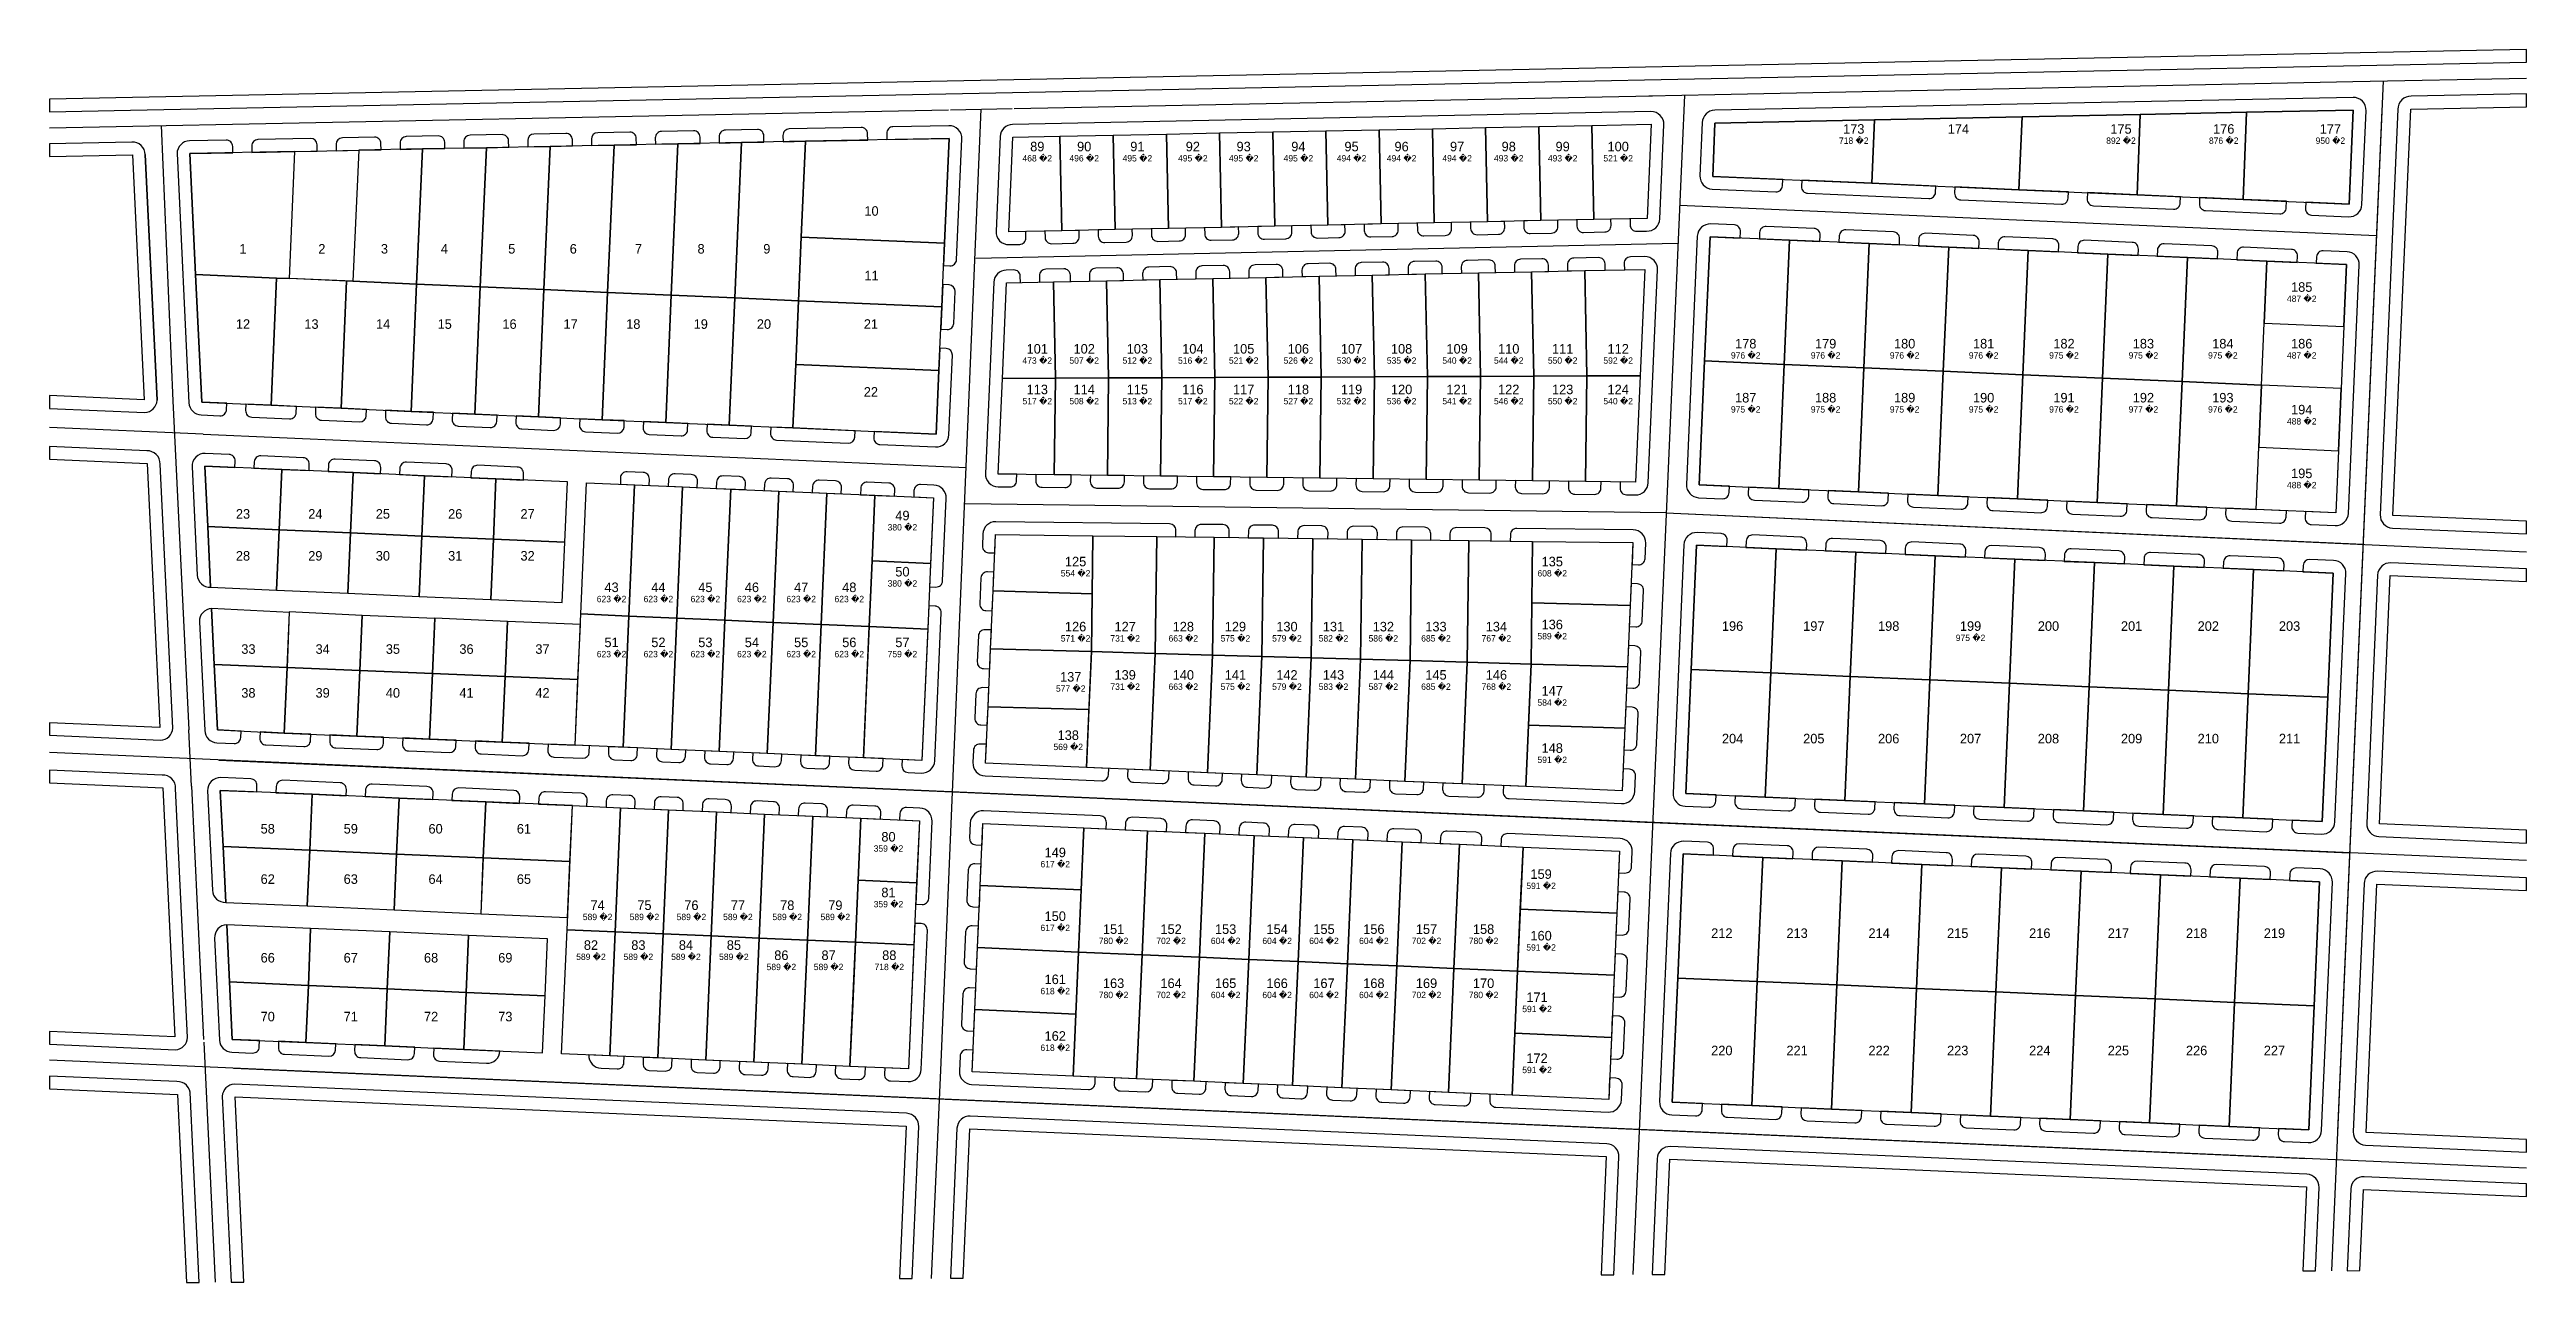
# Model space of a CAD drawing. Extents: x 1381947 to 1382725, y 492794 to 493181.
import ezdxf
from ezdxf.enums import TextEntityAlignment as Align

# ---------------------------------------------------------------- set-up
doc = ezdxf.new("R2010")
doc.units = 0
for name, color, linetype in [('AXIS', 7, 'CONTINUOUS'), ('GRASS', 7, 'CONTINUOUS'), ('PARCELS', 7, 'CONTINUOUS'), ('TEXT', 7, 'CONTINUOUS')]:
    doc.layers.add(name, color=color, linetype=linetype)

msp = doc.modelspace()

# ---------------------------------------------------------------- texts
at = {"layer": 'TEXT'}
for s, height, p in [('89', 3, (1382257.5, 493148.87)), ('90', 3, (1382272.23, 493148.87)), ('91', 3, (1382288.92, 493148.87)), ('92', 3, (1382306.34, 493148.87)), ('93', 3, (1382322.29, 493148.87)), ('94', 3, (1382339.47, 493148.87)), ('95', 3, (1382356.16, 493148.87)), ('96', 3, (1382371.87, 493148.87)), ('97', 3, (1382389.3, 493148.87)), ('98', 3, (1382405.5, 493148.87)), ('99', 3, (1382422.43, 493148.87)), ('100', 3, (1382439.86, 493148.87)), ('718 �2', 2, (1382513.81, 493151.22)), ('173', 3, (1382513.81, 493154.4)), ('174', 3, (1382546.67, 493154.4)), ('892 �2', 2, (1382597.7, 493151.22)), ('175', 3, (1382597.7, 493154.4)), ('876 �2', 2, (1382629.95, 493151.22)), ('176', 3, (1382629.95, 493154.4)), ('950 �2', 2, (1382663.43, 493151.22)), ('177', 3, (1382663.43, 493154.4)), ('468 �2', 2, (1382257.5, 493145.69)), ('496 �2', 2, (1382272.23, 493145.69)), ('495 �2', 2, (1382288.92, 493145.69)), ('495 �2', 2, (1382306.34, 493145.69)), ('495 �2', 2, (1382322.29, 493145.69)), ('495 �2', 2, (1382339.47, 493145.69)), ('494 �2', 2, (1382356.16, 493145.69)), ('494 �2', 2, (1382371.87, 493145.69)), ('494 �2', 2, (1382389.3, 493145.69)), ('493 �2', 2, (1382405.5, 493145.69)), ('493 �2', 2, (1382422.43, 493145.69)), ('521 �2', 2, (1382439.86, 493145.69)), ('10', 3, (1382205.46, 493128.64)), ('1', 3, (1382008.16, 493116.76)), ('2', 3, (1382032.92, 493116.76)), ('3', 3, (1382052.57, 493116.76)), ('4', 3, (1382071.39, 493116.76)), ('5', 3, (1382092.53, 493116.76)), ('6', 3, (1382111.84, 493116.76)), ('7', 3, (1382132.32, 493116.76)), ('8', 3, (1382151.96, 493116.76)), ('9', 3, (1382172.6, 493116.76)), ('11', 3, (1382205.46, 493108.35)), ('487 �2', 2, (1382654.44, 493101.58)), ('185', 3, (1382654.44, 493104.76)), ('12', 3, (1382008.16, 493093.13)), ('13', 3, (1382029.65, 493093.13)), ('14', 3, (1382052.14, 493093.13)), ('15', 3, (1382071.49, 493093.13)), ('16', 3, (1382091.83, 493093.13)), ('17', 3, (1382111.01, 493093.13)), ('18', 3, (1382130.69, 493093.13)), ('19', 3, (1382151.86, 493093.13)), ('20', 3, (1382171.7, 493093.13)), ('21', 3, (1382205.27, 493093.13)), ('101', 3, (1382257.5, 493085.35)), ('102', 3, (1382272.23, 493085.35)), ('103', 3, (1382288.92, 493085.35)), ('104', 3, (1382306.34, 493085.35)), ('105', 3, (1382322.29, 493085.35)), ('106', 3, (1382339.47, 493085.35)), ('107', 3, (1382356.16, 493085.35)), ('108', 3, (1382371.87, 493085.35)), ('109', 3, (1382389.3, 493085.35)), ('110', 3, (1382405.5, 493085.35)), ('111', 3, (1382422.43, 493085.35)), ('112', 3, (1382439.86, 493085.35)), ('178', 3, (1382479.9, 493086.97)), ('179', 3, (1382504.98, 493086.97)), ('180', 3, (1382529.78, 493086.97)), ('181', 3, (1382554.58, 493086.97)), ('182', 3, (1382579.8, 493086.97)), ('183', 3, (1382604.74, 493086.97)), ('184', 3, (1382629.68, 493086.97)), ('186', 3, (1382654.44, 493086.97)), ('473 �2', 2, (1382257.5, 493082.17)), ('507 �2', 2, (1382272.23, 493082.17)), ('512 �2', 2, (1382288.92, 493082.17)), ('516 �2', 2, (1382306.34, 493082.17)), ('521 �2', 2, (1382322.29, 493082.17)), ('526 �2', 2, (1382339.47, 493082.17)), ('530 �2', 2, (1382356.16, 493082.17)), ('535 �2', 2, (1382371.87, 493082.17)), ('540 �2', 2, (1382389.3, 493082.17)), ('544 �2', 2, (1382405.5, 493082.17)), ('550 �2', 2, (1382422.43, 493082.17)), ('592 �2', 2, (1382439.86, 493082.17)), ('976 �2', 2, (1382479.9, 493083.79)), ('976 �2', 2, (1382504.98, 493083.79)), ('976 �2', 2, (1382529.78, 493083.79)), ('976 �2', 2, (1382554.58, 493083.79)), ('975 �2', 2, (1382579.8, 493083.79)), ('975 �2', 2, (1382604.74, 493083.79)), ('975 �2', 2, (1382629.68, 493083.79)), ('487 �2', 2, (1382654.44, 493083.79)), ('22', 3, (1382205.27, 493071.82)), ('113', 3, (1382257.5, 493072.6)), ('114', 3, (1382272.23, 493072.6)), ('115', 3, (1382288.92, 493072.6)), ('116', 3, (1382306.34, 493072.6)), ('117', 3, (1382322.29, 493072.6)), ('118', 3, (1382339.47, 493072.6)), ('119', 3, (1382356.16, 493072.6)), ('120', 3, (1382371.87, 493072.6)), ('121', 3, (1382389.3, 493072.6)), ('122', 3, (1382405.5, 493072.6)), ('123', 3, (1382422.43, 493072.6)), ('124', 3, (1382439.86, 493072.6)), ('187', 3, (1382479.9, 493070)), ('188', 3, (1382504.98, 493070)), ('189', 3, (1382529.78, 493070)), ('190', 3, (1382554.58, 493070)), ('191', 3, (1382579.8, 493070)), ('192', 3, (1382604.74, 493070)), ('193', 3, (1382629.68, 493070)), ('517 �2', 2, (1382257.5, 493069.42)), ('508 �2', 2, (1382272.23, 493069.42)), ('513 �2', 2, (1382288.92, 493069.42)), ('517 �2', 2, (1382306.34, 493069.42)), ('522 �2', 2, (1382322.29, 493069.42)), ('527 �2', 2, (1382339.47, 493069.42)), ('532 �2', 2, (1382356.16, 493069.42)), ('536 �2', 2, (1382371.87, 493069.42)), ('541 �2', 2, (1382389.3, 493069.42)), ('546 �2', 2, (1382405.5, 493069.42)), ('550 �2', 2, (1382422.43, 493069.42)), ('540 �2', 2, (1382439.86, 493069.42)), ('975 �2', 2, (1382479.9, 493066.83)), ('975 �2', 2, (1382504.98, 493066.83)), ('975 �2', 2, (1382529.78, 493066.83)), ('975 �2', 2, (1382554.58, 493066.83)), ('976 �2', 2, (1382579.8, 493066.83)), ('977 �2', 2, (1382604.74, 493066.83)), ('976 �2', 2, (1382629.68, 493066.83)), ('488 �2', 2, (1382654.44, 493063.08)), ('194', 3, (1382654.44, 493066.26)), ('195', 3, (1382654.44, 493046.24)), ('488 �2', 2, (1382654.44, 493043.06)), ('23', 3, (1382008.16, 493033.51)), ('24', 3, (1382030.87, 493033.51)), ('25', 3, (1382052.07, 493033.51)), ('26', 3, (1382074.78, 493033.51)), ('27', 3, (1382097.5, 493033.51)), ('49', 3, (1382215.17, 493032.99)), ('380 �2', 2, (1382215.17, 493029.81)), ('28', 3, (1382008.16, 493020.35)), ('29', 3, (1382030.87, 493020.35)), ('30', 3, (1382052.07, 493020.35)), ('31', 3, (1382074.78, 493020.35)), ('32', 3, (1382097.5, 493020.35)), ('50', 3, (1382215.17, 493015.36)), ('554 �2', 2, (1382269.53, 493015.36)), ('125', 3, (1382269.53, 493018.54)), ('608 �2', 2, (1382419.16, 493015.36)), ('135', 3, (1382419.16, 493018.54)), ('623 �2', 2, (1382123.86, 493007.28)), ('43', 3, (1382123.86, 493010.46)), ('623 �2', 2, (1382138.56, 493007.28)), ('44', 3, (1382138.56, 493010.46)), ('623 �2', 2, (1382153.31, 493007.28)), ('45', 3, (1382153.31, 493010.46)), ('623 �2', 2, (1382167.91, 493007.28)), ('46', 3, (1382167.91, 493010.46)), ('623 �2', 2, (1382183.39, 493007.28)), ('47', 3, (1382183.39, 493010.46)), ('623 �2', 2, (1382198.49, 493007.28)), ('48', 3, (1382198.49, 493010.46)), ('380 �2', 2, (1382215.17, 493012.18)), ('51', 3, (1382123.86, 492993.17)), ('52', 3, (1382138.56, 492993.17)), ('53', 3, (1382153.31, 492993.17)), ('54', 3, (1382167.91, 492993.17)), ('55', 3, (1382183.39, 492993.17)), ('56', 3, (1382198.49, 492993.17)), ('57', 3, (1382215.17, 492993.17)), ('571 �2', 2, (1382269.53, 492994.93)), ('126', 3, (1382269.53, 492998.11)), ('731 �2', 2, (1382285.09, 492994.93)), ('127', 3, (1382285.09, 492998.11)), ('663 �2', 2, (1382303.35, 492994.93)), ('128', 3, (1382303.35, 492998.11)), ('575 �2', 2, (1382319.7, 492994.93)), ('129', 3, (1382319.7, 492998.11)), ('579 �2', 2, (1382335.88, 492994.93)), ('130', 3, (1382335.88, 492998.11)), ('582 �2', 2, (1382350.49, 492994.93)), ('131', 3, (1382350.49, 492998.11)), ('586 �2', 2, (1382366.14, 492994.93)), ('132', 3, (1382366.14, 492998.11)), ('685 �2', 2, (1382382.66, 492994.93)), ('133', 3, (1382382.66, 492998.11)), ('767 �2', 2, (1382401.62, 492994.93)), ('134', 3, (1382401.62, 492998.11)), ('589 �2', 2, (1382419.16, 492995.6)), ('136', 3, (1382419.16, 492998.78)), ('196', 3, (1382475.77, 492998.29)), ('197', 3, (1382501.28, 492998.29)), ('198', 3, (1382524.78, 492998.29)), ('975 �2', 2, (1382550.48, 492995.11)), ('199', 3, (1382550.48, 492998.29)), ('200', 3, (1382574.94, 492998.29)), ('201', 3, (1382601.03, 492998.29)), ('202', 3, (1382625.11, 492998.29)), ('203', 3, (1382650.62, 492998.29)), ('33', 3, (1382009.86, 492991.07)), ('34', 3, (1382033.17, 492991.07)), ('35', 3, (1382055.22, 492991.07)), ('36', 3, (1382078.32, 492991.07)), ('37', 3, (1382102.17, 492991.07)), ('623 �2', 2, (1382123.86, 492989.99)), ('623 �2', 2, (1382138.56, 492989.99)), ('623 �2', 2, (1382153.31, 492989.99)), ('623 �2', 2, (1382167.91, 492989.99)), ('623 �2', 2, (1382183.39, 492989.99)), ('623 �2', 2, (1382198.49, 492989.99)), ('759 �2', 2, (1382215.17, 492989.99)), ('38', 3, (1382009.86, 492977.31)), ('39', 3, (1382033.17, 492977.31)), ('40', 3, (1382055.22, 492977.31)), ('41', 3, (1382078.32, 492977.31)), ('42', 3, (1382102.17, 492977.31)), ('577 �2', 2, (1382268, 492979.16)), ('137', 3, (1382268, 492982.34)), ('731 �2', 2, (1382285.09, 492979.76)), ('139', 3, (1382285.09, 492982.94)), ('663 �2', 2, (1382303.35, 492979.76)), ('140', 3, (1382303.35, 492982.94)), ('575 �2', 2, (1382319.7, 492979.76)), ('141', 3, (1382319.7, 492982.94)), ('579 �2', 2, (1382335.88, 492979.76)), ('142', 3, (1382335.88, 492982.94)), ('583 �2', 2, (1382350.49, 492979.76)), ('143', 3, (1382350.49, 492982.94)), ('587 �2', 2, (1382366.14, 492979.76)), ('144', 3, (1382366.14, 492982.94)), ('685 �2', 2, (1382382.66, 492979.76)), ('145', 3, (1382382.66, 492982.94)), ('768 �2', 2, (1382401.62, 492979.76)), ('146', 3, (1382401.62, 492982.94)), ('147', 3, (1382419.16, 492977.94)), ('584 �2', 2, (1382419.16, 492974.76)), ('569 �2', 2, (1382267.23, 492960.84)), ('138', 3, (1382267.23, 492964.02)), ('204', 3, (1382475.77, 492962.95)), ('205', 3, (1382501.28, 492962.95)), ('206', 3, (1382524.78, 492962.95)), ('207', 3, (1382550.48, 492962.95)), ('208', 3, (1382574.94, 492962.95)), ('209', 3, (1382601.03, 492962.95)), ('210', 3, (1382625.11, 492962.95)), ('211', 3, (1382650.62, 492962.95)), ('591 �2', 2, (1382419.16, 492956.8)), ('148', 3, (1382419.16, 492959.98)), ('58', 3, (1382015.92, 492934.63)), ('59', 3, (1382041.99, 492934.63)), ('60', 3, (1382068.62, 492934.63)), ('61', 3, (1382096.35, 492934.63)), ('80', 3, (1382210.79, 492932.11)), ('359 �2', 2, (1382210.79, 492928.93)), ('617 �2', 2, (1382263.14, 492924.02)), ('149', 3, (1382263.14, 492927.2)), ('62', 3, (1382015.92, 492918.83)), ('63', 3, (1382041.99, 492918.83)), ('64', 3, (1382068.62, 492918.83)), ('65', 3, (1382096.35, 492918.83)), ('81', 3, (1382210.79, 492914.64)), ('591 �2', 2, (1382415.66, 492917.22)), ('159', 3, (1382415.66, 492920.4)), ('589 �2', 2, (1382119.48, 492907.44)), ('74', 3, (1382119.48, 492910.62)), ('589 �2', 2, (1382134.18, 492907.44)), ('75', 3, (1382134.18, 492910.62)), ('589 �2', 2, (1382148.93, 492907.44)), ('76', 3, (1382148.93, 492910.62)), ('589 �2', 2, (1382163.53, 492907.44)), ('77', 3, (1382163.53, 492910.62)), ('589 �2', 2, (1382179.01, 492907.44)), ('78', 3, (1382179.01, 492910.62)), ('589 �2', 2, (1382194.11, 492907.44)), ('79', 3, (1382194.11, 492910.62)), ('359 �2', 2, (1382210.79, 492911.46)), ('150', 3, (1382263.14, 492907.18)), ('82', 3, (1382117.4, 492898.11)), ('83', 3, (1382132.28, 492898.11)), ('84', 3, (1382147.22, 492898.11)), ('85', 3, (1382162.26, 492898.11)), ('617 �2', 2, (1382263.14, 492904.01)), ('780 �2', 2, (1382281.46, 492899.93)), ('151', 3, (1382281.46, 492903.11)), ('702 �2', 2, (1382299.51, 492899.93)), ('152', 3, (1382299.51, 492903.11)), ('604 �2', 2, (1382316.63, 492899.93)), ('153', 3, (1382316.63, 492903.11)), ('604 �2', 2, (1382332.8, 492899.93)), ('154', 3, (1382332.8, 492903.11)), ('604 �2', 2, (1382347.51, 492899.93)), ('155', 3, (1382347.51, 492903.11)), ('604 �2', 2, (1382363.17, 492899.93)), ('156', 3, (1382363.17, 492903.11)), ('702 �2', 2, (1382379.69, 492899.93)), ('157', 3, (1382379.69, 492903.11)), ('780 �2', 2, (1382397.61, 492899.93)), ('158', 3, (1382397.61, 492903.11)), ('160', 3, (1382415.66, 492901.06)), ('212', 3, (1382472.4, 492901.85)), ('213', 3, (1382496.02, 492901.85)), ('214', 3, (1382521.78, 492901.85)), ('215', 3, (1382546.45, 492901.85)), ('216', 3, (1382572.22, 492901.85)), ('217', 3, (1382596.89, 492901.85)), ('218', 3, (1382621.44, 492901.85)), ('219', 3, (1382645.87, 492901.85)), ('66', 3, (1382015.92, 492894.13)), ('67', 3, (1382041.99, 492894.13)), ('68', 3, (1382067.2, 492894.13)), ('69', 3, (1382090.51, 492894.13)), ('589 �2', 2, (1382117.4, 492894.93)), ('589 �2', 2, (1382132.28, 492894.93)), ('589 �2', 2, (1382147.22, 492894.93)), ('589 �2', 2, (1382162.26, 492894.93)), ('589 �2', 2, (1382177.17, 492891.74)), ('86', 3, (1382177.17, 492894.92)), ('589 �2', 2, (1382191.99, 492891.74)), ('87', 3, (1382191.99, 492894.92)), ('718 �2', 2, (1382211.05, 492891.74)), ('88', 3, (1382211.05, 492894.92)), ('591 �2', 2, (1382415.66, 492897.88)), ('618 �2', 2, (1382263.14, 492884.17)), ('161', 3, (1382263.14, 492887.35)), ('780 �2', 2, (1382281.46, 492882.94)), ('163', 3, (1382281.46, 492886.12)), ('702 �2', 2, (1382299.51, 492882.94)), ('164', 3, (1382299.51, 492886.12)), ('604 �2', 2, (1382316.63, 492882.94)), ('165', 3, (1382316.63, 492886.12)), ('604 �2', 2, (1382332.8, 492882.94)), ('166', 3, (1382332.8, 492886.12)), ('604 �2', 2, (1382347.51, 492882.94)), ('167', 3, (1382347.51, 492886.12)), ('604 �2', 2, (1382363.17, 492882.94)), ('168', 3, (1382363.17, 492886.12)), ('702 �2', 2, (1382379.69, 492882.94)), ('169', 3, (1382379.69, 492886.12)), ('780 �2', 2, (1382397.61, 492882.94)), ('170', 3, (1382397.61, 492886.12)), ('70', 3, (1382015.92, 492875.65)), ('71', 3, (1382041.99, 492875.65)), ('72', 3, (1382067.2, 492875.65)), ('73', 3, (1382090.51, 492875.65)), ('591 �2', 2, (1382414.38, 492878.54)), ('171', 3, (1382414.38, 492881.72)), ('162', 3, (1382263.14, 492869.56)), ('618 �2', 2, (1382263.14, 492866.38)), ('172', 3, (1382414.38, 492862.57)), ('220', 3, (1382472.4, 492865.01)), ('221', 3, (1382496.02, 492865.01)), ('222', 3, (1382521.78, 492865.01)), ('223', 3, (1382546.45, 492865.01)), ('224', 3, (1382572.22, 492865.01)), ('225', 3, (1382596.89, 492865.01)), ('226', 3, (1382621.44, 492865.01)), ('227', 3, (1382645.87, 492865.01)), ('591 �2', 2, (1382414.38, 492859.39))]:
    msp.add_text(s, height=height, dxfattribs=at).set_placement(p, align=Align.CENTER)

# ---------------------------------------------------------------- linework, layer by layer
at = {"layer": 'AXIS'}
for p, q in [((1382250.24, 493162.32), (1382450.61, 493166.35)), ((1382460.63, 493166.56), (1382446.86, 492850.72)), ((1382449.47, 493166.33), (1382470.25, 493166.76)), ((1382470.25, 493166.76), (1382670.44, 493170.79)), ((1382680.02, 493170.98), (1382663.75, 492797.33)), ((1382670.44, 493170.79), (1382724.99, 493171.89)), ((1381947.43, 493156.21), (1382229.64, 493161.93)), ((1382239.83, 493162.13), (1382227.08, 492860.28)), ((1382230.21, 493161.94), (1382249.67, 493162.33)), ((1382679.62, 493161.79), (1382665.66, 492841.18)), ((1381982.46, 493156.96), (1381986.18, 493070.47)), ((1382459.12, 493131.97), (1382677.91, 493122.43)), ((1382238.19, 493115.37), (1382458.6, 493120.03)), ((1381986.18, 493070.47), (1381991.13, 492967.15)), ((1381995.68, 493060.05), (1381947.43, 493062.15)), ((1381995.68, 493060.05), (1382235.33, 493049.6)), ((1382454.91, 493035.35), (1382234.83, 493038.18)), ((1382454.91, 493035.35), (1382673.68, 493025.47)), ((1382454.91, 493035.35), (1382724.99, 493023.15)), ((1381991.98, 492949.53), (1381991.13, 492967.15)), ((1382724.99, 492926.17), (1381947.43, 492960.05)), ((1382000.59, 492957.67), (1382230.89, 492947.7)), ((1381991.98, 492949.53), (1381995.79, 492869.97)), ((1382230.89, 492947.7), (1382450.67, 492938.13)), ((1382450.67, 492938.13), (1382669.47, 492928.59)), ((1382724.99, 492829.59), (1381947.43, 492863.5)), ((1381995.83, 492869.11), (1381999.45, 492793.7)), ((1382005.22, 492860.98), (1382656.06, 492832.6)), ((1382227.08, 492860.28), (1382224.23, 492794.93)), ((1382446.86, 492850.72), (1382444.49, 492796.13))]:
    msp.add_line(p, q, dxfattribs=at)
at = {"layer": 'GRASS'}
msp.add_lwpolyline([(1381947.43, 493165.25), (1381947.43, 493161.25), (1381972.81, 493161.76), (1382724.99, 493176.85), (1382724.99, 493180.84)], close=True, dxfattribs=at)
for points in [[(1382637.09, 493161.12), (1382670.62, 493161.79), (1382669.33, 493132.31), (1382655.68, 493132.9), (1382655.6, 493130.91, 0.414214), (1382657.51, 493128.82), (1382669.16, 493128.31, 0.41415), (1382673.33, 493132.14), (1382674.62, 493161.62, 0.433038), (1382670.54, 493165.79), (1382470.17, 493161.76, 0.395687), (1382466.25, 493157.93), (1382465.52, 493141.18, 0.414214), (1382469.35, 493137.01), (1382489.33, 493136.14, 0.414214), (1382491.42, 493138.05), (1382491.5, 493140.05), (1382469.52, 493141.01), (1382470.25, 493157.76), (1382520.33, 493158.77), (1382566.67, 493159.7), (1382603.76, 493160.45), (1382637.09, 493161.12)], [(1382679.08, 493034.72, 0.41429), (1382682.9, 493030.55), (1382724.99, 493028.7), (1382724.99, 493032.7), (1382683.07, 493034.54), (1382688.64, 493162.15), (1382724.99, 493162.88), (1382724.99, 493166.9), (1382688.82, 493166.17, 0.432997), (1382684.61, 493162.07)], [(1382452.93, 493127.65), (1382454.22, 493157.19, 0.433012), (1382450.14, 493161.36), (1382249.77, 493157.33, 0.39565), (1382245.85, 493153.5), (1382244.55, 493123.76, 0.43332), (1382248.63, 493119.59), (1382251.99, 493119.66, 0.414219), (1382253.95, 493121.7), (1382253.91, 493123.7), (1382248.55, 493123.59), (1382249.85, 493153.33), (1382264.63, 493153.63), (1382281.33, 493153.96), (1382298.03, 493154.3), (1382314.73, 493154.63), (1382331.42, 493154.97), (1382348.12, 493155.31), (1382364.82, 493155.64), (1382381.52, 493155.98), (1382398.21, 493156.31), (1382414.91, 493156.65), (1382431.61, 493156.99), (1382450.22, 493157.36), (1382448.93, 493127.82), (1382443.58, 493127.71), (1382443.62, 493125.71, 0.415803), (1382445.68, 493123.75), (1382448.76, 493123.82, 0.414214), (1382452.93, 493127.65)], [(1381991.46, 493148.14), (1382004.96, 493148.41), (1382004.92, 493150.41, 0.414214), (1382002.88, 493152.37), (1381991.38, 493152.14, 0.408389), (1381987.46, 493148.14), (1381991.2, 493069.89, 0.387649), (1381995.03, 493066.08), (1382000.91, 493065.83, 0.414214), (1382003, 493067.74), (1382003.08, 493069.74), (1381995.2, 493070.08), (1381993.28, 493110.2), (1381991.46, 493148.14)], [(1382031.43, 493150.94, 0.414213), (1382029.39, 493152.9), (1382012.87, 493152.57, 0.414214), (1382010.91, 493150.53), (1382010.95, 493148.53), (1382024.45, 493148.8), (1382031.47, 493148.94), (1382031.43, 493150.94, 0.414213)], [(1382049.42, 493153.31), (1382039.38, 493153.11, 0.414175), (1382037.42, 493151.07), (1382037.46, 493149.07), (1382044.48, 493149.21), (1382051.5, 493149.35), (1382051.46, 493151.35, 0.414252), (1382049.42, 493153.31)], [(1382069.46, 493153.71), (1382059.42, 493153.51, 0.414214), (1382057.46, 493151.47), (1382057.5, 493149.47), (1382064.52, 493149.61), (1382071.54, 493149.75), (1382071.5, 493151.75, 0.414214), (1382069.46, 493153.71)], [(1382089.49, 493154.11), (1382079.45, 493153.91, 0.414214), (1382077.49, 493151.87), (1382077.53, 493149.87), (1382084.55, 493150.01), (1382091.57, 493150.15), (1382091.53, 493152.15, 0.414214), (1382089.49, 493154.11)], [(1382109.53, 493154.51), (1382099.49, 493154.31, 0.414181), (1382097.53, 493152.27), (1382097.57, 493150.27), (1382104.59, 493150.41), (1382111.61, 493150.55), (1382111.57, 493152.55, 0.414246), (1382109.53, 493154.51)], [(1382129.57, 493154.92), (1382119.53, 493154.72, 0.414175), (1382117.57, 493152.68), (1382117.61, 493150.68), (1382124.63, 493150.82), (1382131.65, 493150.96), (1382131.61, 493152.96, 0.414252), (1382129.57, 493154.92)], [(1382151.64, 493153.36, 0.414214), (1382149.6, 493155.32), (1382139.56, 493155.12, 0.414214), (1382137.6, 493153.08), (1382137.64, 493151.08), (1382144.66, 493151.22), (1382151.68, 493151.36), (1382151.64, 493153.36, 0.414214)], [(1382169.63, 493155.72), (1382159.59, 493155.52, 0.414214), (1382157.63, 493153.48), (1382157.67, 493151.48), (1382164.69, 493151.62), (1382171.71, 493151.76), (1382171.67, 493153.76, 0.414214), (1382169.63, 493155.72)], [(1382202.2, 493156.37), (1382179.63, 493155.92, 0.414214), (1382177.67, 493153.88), (1382177.71, 493151.88), (1382184.73, 493152.02), (1382204.28, 493152.41), (1382204.24, 493154.41, 0.414214), (1382202.2, 493156.37)], [(1382229.74, 493156.93), (1382212.19, 493156.58, 0.414214), (1382210.23, 493154.54), (1382210.27, 493152.54), (1382229.82, 493152.93), (1382228.38, 493119.99), (1382228.08, 493112.99), (1382230.07, 493112.9, 0.414243), (1382232.16, 493114.82), (1382233.82, 493152.76, 0.433031), (1382229.74, 493156.93)], [(1382519.48, 493138.83), (1382497.5, 493139.79), (1382497.41, 493137.79, 0.414214), (1382499.32, 493135.71), (1382537.4, 493134.05, 0.414214), (1382539.49, 493135.96), (1382539.57, 493137.96), (1382519.48, 493138.83)], [(1382581.2, 493136.15), (1382565.66, 493136.82), (1382545.57, 493137.7), (1382545.48, 493135.7, 0.414214), (1382547.39, 493133.62), (1382579.03, 493132.24, 0.414214), (1382581.11, 493134.15), (1382581.2, 493136.15)], [(1382616.39, 493134.62), (1382602.73, 493135.21), (1382587.19, 493135.89), (1382587.11, 493133.89, 0.414214), (1382589.02, 493131.8), (1382614.22, 493130.71, 0.414214), (1382616.3, 493132.62), (1382616.39, 493134.62)], [(1382649.69, 493133.17), (1382636.04, 493133.76), (1382622.38, 493134.35), (1382622.3, 493132.36, 0.414214), (1382624.21, 493130.27), (1382647.52, 493129.26, 0.414214), (1382649.6, 493131.17), (1382649.69, 493133.17)], [(1382387.49, 493126.52), (1382382.14, 493126.41), (1382376.79, 493126.3), (1382376.83, 493124.3, 0.414214), (1382378.88, 493122.34), (1382385.58, 493122.48, 0.414219), (1382387.53, 493124.52), (1382387.49, 493126.52)], [(1382404.23, 493124.88), (1382404.19, 493126.88), (1382398.84, 493126.76), (1382393.49, 493126.65), (1382393.53, 493124.65, 0.414214), (1382395.57, 493122.69), (1382402.27, 493122.83, 0.414219), (1382404.23, 493124.88)], [(1382420.93, 493125.23), (1382420.88, 493127.23), (1382415.54, 493127.12), (1382410.19, 493127), (1382410.23, 493125, 0.414214), (1382412.27, 493123.05), (1382418.97, 493123.19, 0.414219), (1382420.93, 493125.23)], [(1382437.62, 493125.58), (1382437.58, 493127.58), (1382432.23, 493127.47), (1382426.88, 493127.35), (1382426.93, 493125.36, 0.414214), (1382428.97, 493123.4), (1382435.67, 493123.54, 0.414219), (1382437.62, 493125.58)], [(1382270.65, 493122.06), (1382270.61, 493124.06), (1382265.26, 493123.94), (1382259.9, 493123.83), (1382259.95, 493121.83, 0.414214), (1382261.99, 493119.87), (1382268.69, 493120.01, 0.414219), (1382270.65, 493122.06)], [(1382287.31, 493124.41), (1382281.96, 493124.3), (1382276.61, 493124.18), (1382276.65, 493122.18, 0.414214), (1382278.69, 493120.23), (1382285.39, 493120.37, 0.414219), (1382287.35, 493122.41), (1382287.31, 493124.41)], [(1382304, 493124.76), (1382298.66, 493124.65), (1382293.31, 493124.53), (1382293.35, 493122.54, 0.414214), (1382295.39, 493120.58), (1382302.09, 493120.72, 0.414219), (1382304.05, 493122.76), (1382304, 493124.76)], [(1382320.7, 493125.11), (1382315.35, 493125), (1382310, 493124.89), (1382310.05, 493122.89, 0.414214), (1382312.09, 493120.93), (1382318.79, 493121.07, 0.414219), (1382320.74, 493123.11), (1382320.7, 493125.11)], [(1382337.4, 493125.47), (1382332.05, 493125.35), (1382326.7, 493125.24), (1382326.74, 493123.24, 0.414214), (1382328.78, 493121.28), (1382335.48, 493121.42, 0.414219), (1382337.44, 493123.47), (1382337.4, 493125.47)], [(1382354.14, 493123.82), (1382354.1, 493125.82), (1382348.75, 493125.71), (1382343.4, 493125.59), (1382343.44, 493123.59, 0.414214), (1382345.48, 493121.64), (1382352.18, 493121.78, 0.414219), (1382354.14, 493123.82)], [(1382370.79, 493126.17), (1382365.44, 493126.06), (1382360.09, 493125.94), (1382360.14, 493123.95, 0.414214), (1382362.18, 493121.99), (1382368.88, 493122.13, 0.414219), (1382370.84, 493124.17), (1382370.79, 493126.17)], [(1382468.69, 493122.07), (1382478.18, 493121.65), (1382478.27, 493123.65, 0.414214), (1382476.36, 493125.74), (1382468.87, 493126.06, 0.414275), (1382464.7, 493122.24), (1382461.3, 493044.27, 0.414108), (1382465.12, 493040.1), (1382472.61, 493039.78, 0.414214), (1382474.7, 493041.69), (1382474.79, 493043.68), (1382465.3, 493044.1), (1382466.99, 493083.06), (1382468.69, 493122.07)], [(1382501.34, 493124.64), (1382486.35, 493125.3, 0.414214), (1382484.27, 493123.39), (1382484.18, 493121.39), (1382493.67, 493120.98), (1382503.16, 493120.56), (1382503.25, 493122.56, 0.414214), (1382501.34, 493124.64)], [(1382526.31, 493123.55), (1382511.33, 493124.21, 0.414214), (1382509.24, 493122.3), (1382509.15, 493120.3), (1382518.64, 493119.88), (1382528.13, 493119.47), (1382528.22, 493121.47, 0.414214), (1382526.31, 493123.55)], [(1382553.2, 493120.37, 0.414214), (1382551.29, 493122.46), (1382536.3, 493123.12, 0.414214), (1382534.21, 493121.2), (1382534.12, 493119.21), (1382543.61, 493118.79), (1382553.11, 493118.38), (1382553.2, 493120.37, 0.414214)], [(1382576.27, 493121.37), (1382561.28, 493122.02, 0.414214), (1382559.19, 493120.11), (1382559.1, 493118.11), (1382568.6, 493117.7), (1382578.09, 493117.28), (1382578.18, 493119.28, 0.414214), (1382576.27, 493121.37)], [(1382601.24, 493120.28), (1382586.26, 493120.93, 0.414214), (1382584.17, 493119.02), (1382584.08, 493117.02), (1382593.57, 493116.61), (1382603.06, 493116.19), (1382603.15, 493118.19, 0.414214), (1382601.24, 493120.28)], [(1382626.22, 493119.18), (1382611.23, 493119.84, 0.414214), (1382609.15, 493117.93), (1382609.06, 493115.93), (1382618.55, 493115.51), (1382628.04, 493115.1), (1382628.13, 493117.1, 0.414214), (1382626.22, 493119.18)], [(1382651.18, 493118.09), (1382636.21, 493118.75, 0.414214), (1382634.13, 493116.84), (1382634.04, 493114.84), (1382643.53, 493114.42), (1382653.01, 493114.01), (1382653.1, 493116.01, 0.414214), (1382651.18, 493118.09)], [(1382251.04, 493047.47), (1382245.24, 493047.54), (1382246.55, 493077.55), (1382247.86, 493107.57), (1382252.22, 493107.66), (1382252.18, 493109.66, 0.414214), (1382250.14, 493111.62), (1382247.78, 493111.57, 0.395367), (1382243.86, 493107.74), (1382241.24, 493047.71, 0.423256), (1382245.19, 493043.54), (1382248.99, 493043.49, 0.414218), (1382251.01, 493045.47), (1382251.04, 493047.47)], [(1382265.84, 493111.95), (1382260.14, 493111.83, 0.414214), (1382258.18, 493109.79), (1382258.22, 493107.79), (1382262.59, 493107.88), (1382267.93, 493107.99), (1382267.88, 493109.99, 0.414214), (1382265.84, 493111.95)], [(1382284.56, 493110.35, 0.414214), (1382282.52, 493112.3), (1382275.84, 493112.16, 0.414214), (1382273.88, 493110.12), (1382273.93, 493108.12), (1382279.26, 493108.23), (1382284.6, 493108.35), (1382284.56, 493110.35, 0.414214)], [(1382301.23, 493110.7, 0.414214), (1382299.19, 493112.66), (1382292.52, 493112.52, 0.414214), (1382290.56, 493110.47), (1382290.6, 493108.47), (1382295.94, 493108.59), (1382301.28, 493108.7), (1382301.23, 493110.7, 0.414214)], [(1382317.91, 493111.05, 0.414214), (1382315.87, 493113.01), (1382309.19, 493112.87, 0.414214), (1382307.23, 493110.83), (1382307.28, 493108.83), (1382312.61, 493108.94), (1382317.95, 493109.05), (1382317.91, 493111.05, 0.414214)], [(1382334.59, 493111.41, 0.414214), (1382332.54, 493113.36), (1382325.87, 493113.22, 0.414214), (1382323.91, 493111.18), (1382323.95, 493109.18), (1382329.29, 493109.29), (1382334.63, 493109.41), (1382334.59, 493111.41, 0.414214)], [(1382349.22, 493113.72), (1382342.54, 493113.57, 0.414214), (1382340.58, 493111.53), (1382340.63, 493109.53), (1382345.96, 493109.65), (1382351.3, 493109.76), (1382351.26, 493111.76, 0.414214), (1382349.22, 493113.72)], [(1382365.89, 493114.07), (1382359.22, 493113.93, 0.414214), (1382357.26, 493111.89), (1382357.3, 493109.89), (1382362.64, 493110), (1382367.98, 493110.11), (1382367.94, 493112.11, 0.414214), (1382365.89, 493114.07)], [(1382382.57, 493114.42), (1382375.89, 493114.28, 0.414214), (1382373.93, 493112.24), (1382373.98, 493110.24), (1382379.31, 493110.35), (1382384.65, 493110.46), (1382384.61, 493112.46, 0.414214), (1382382.57, 493114.42)], [(1382399.24, 493114.77), (1382392.57, 493114.63, 0.414214), (1382390.61, 493112.59), (1382390.65, 493110.59), (1382395.99, 493110.7), (1382401.33, 493110.82), (1382401.29, 493112.82, 0.414214), (1382399.24, 493114.77)], [(1382415.92, 493115.13), (1382409.24, 493114.99, 0.414214), (1382407.28, 493112.94), (1382407.33, 493110.94), (1382412.67, 493111.06), (1382418, 493111.17), (1382417.96, 493113.17, 0.414214), (1382415.92, 493115.13)], [(1382433.71, 493115.5), (1382425.92, 493115.34, 0.414214), (1382423.96, 493113.3), (1382424, 493111.3), (1382429.34, 493111.41), (1382435.79, 493111.55), (1382435.75, 493113.55, 0.414214), (1382433.71, 493115.5)], [(1382452.24, 493111.64, 0.433327), (1382448.16, 493115.81), (1382443.7, 493115.71, 0.414214), (1382441.75, 493113.67), (1382441.79, 493111.67), (1382448.24, 493111.81), (1382446.78, 493078.39), (1382445.32, 493044.97), (1382440.47, 493045.03), (1382440.44, 493043.03, 0.414214), (1382442.42, 493041.01), (1382445.27, 493040.97, 0.405217), (1382449.32, 493044.8), (1382452.24, 493111.64, 0.433327)], [(1382672.48, 493113.16, 0.414069), (1382668.65, 493117.33), (1382661.17, 493117.65, 0.414214), (1382659.09, 493115.74), (1382659, 493113.75), (1382668.48, 493113.33), (1382666.79, 493074.37), (1382665.11, 493035.33), (1382655.61, 493035.75), (1382655.53, 493033.75, 0.414214), (1382657.44, 493031.67), (1382664.93, 493031.34, 0.414402), (1382669.1, 493035.16), (1382672.48, 493113.16, 0.414069)], [(1382231.72, 493104.83, 0.413999), (1382229.81, 493106.91), (1382227.81, 493107), (1382227.51, 493100), (1382227.21, 493093.01), (1382229.2, 493092.92, 0.414428), (1382231.29, 493094.83), (1382231.72, 493104.83, 0.413999)], [(1382229.77, 493059.86), (1382230.85, 493084.84, 0.414082), (1382228.94, 493086.93), (1382226.94, 493087.01), (1382226.64, 493080.02), (1382225.77, 493060.03), (1382206.29, 493060.88), (1382206.2, 493058.88, 0.414214), (1382208.11, 493056.8), (1382225.6, 493056.03, 0.414244), (1382229.77, 493059.86)], [(1382024.96, 493068.78), (1382016.96, 493069.13), (1382009.08, 493069.47), (1382008.99, 493067.48, 0.414214), (1382010.9, 493065.39), (1382022.79, 493064.87, 0.414214), (1382024.88, 493066.78), (1382024.96, 493068.78)], [(1382046.95, 493067.82), (1382038.96, 493068.17), (1382030.96, 493068.52), (1382030.87, 493066.52, 0.41438), (1382032.78, 493064.44), (1382044.78, 493063.92, 0.41413), (1382046.86, 493065.83), (1382046.95, 493067.82)], [(1382067.92, 493066.91), (1382060.93, 493067.22), (1382052.94, 493067.57), (1382052.86, 493065.57, 0.414214), (1382054.77, 493063.48), (1382065.75, 493063, 0.414214), (1382067.83, 493064.91), (1382067.92, 493066.91)], [(1382087.81, 493064.03), (1382087.9, 493066.03), (1382080.9, 493066.34), (1382073.91, 493066.65), (1382073.83, 493064.65, 0.414214), (1382075.74, 493062.57), (1382085.73, 493062.12, 0.414214), (1382087.81, 493064.03)], [(1382107.88, 493065.16), (1382100.89, 493065.46), (1382093.89, 493065.77), (1382093.81, 493063.77, 0.414273), (1382095.72, 493061.69), (1382105.71, 493061.25, 0.414154), (1382107.79, 493063.16), (1382107.88, 493065.16)], [(1382127.86, 493064.3), (1382120.86, 493064.6), (1382113.87, 493064.9), (1382113.79, 493062.9, 0.414566), (1382115.7, 493060.82), (1382125.69, 493060.39, 0.413862), (1382127.77, 493062.3), (1382127.86, 493064.3)], [(1382147.75, 493061.42), (1382147.84, 493063.42), (1382140.85, 493063.73), (1382133.85, 493064.03), (1382133.77, 493062.04, 0.414214), (1382135.68, 493059.95), (1382145.67, 493059.51, 0.414214), (1382147.75, 493061.42)], [(1382167.82, 493062.55), (1382160.82, 493062.85), (1382153.83, 493063.16), (1382153.75, 493061.16, 0.414273), (1382155.66, 493059.08), (1382165.65, 493058.64, 0.414154), (1382167.73, 493060.55), (1382167.82, 493062.55)], [(1382200.29, 493061.14), (1382180.81, 493061.99), (1382173.81, 493062.29), (1382173.73, 493060.29, 0.414362), (1382175.64, 493058.21), (1382198.12, 493057.23, 0.414065), (1382200.21, 493059.14), (1382200.29, 493061.14)], [(1381982.13, 493050.63, 0.441313), (1381977.93, 493054.82), (1381947.43, 493056.16), (1381947.43, 493052.15), (1381978.12, 493050.81), (1381982.09, 492967.93), (1381947.43, 492969.42), (1381947.43, 492965.55), (1381982.29, 492963.92, 0.387825), (1381986.1, 492967.75)], [(1382003.77, 493053.69), (1381996.33, 493054.02, 0.441321), (1381992.16, 493049.83), (1381993.8, 493015.79, 0.414214), (1381997.98, 493011.98), (1381997.07, 493031.01), (1381996.16, 493050.02), (1382005.6, 493049.61), (1382005.68, 493051.6, 0.414214), (1382003.77, 493053.69)], [(1382027.06, 493052.67), (1382013.76, 493053.25, 0.414214), (1382011.68, 493051.34), (1382011.59, 493049.34), (1382020.32, 493048.96), (1382028.89, 493048.59), (1382028.97, 493050.59, 0.414214), (1382027.06, 493052.67)], [(1382049.48, 493051.69), (1382037.05, 493052.23, 0.414214), (1382034.97, 493050.32), (1382034.88, 493048.32), (1382042.74, 493047.98), (1382051.31, 493047.61), (1382051.39, 493049.6, 0.414214), (1382049.48, 493051.69)], [(1382071.9, 493050.71), (1382059.47, 493051.25, 0.414214), (1382057.39, 493049.34), (1382057.3, 493047.34), (1382065.16, 493047), (1382073.73, 493046.62), (1382073.81, 493048.62, 0.414214), (1382071.9, 493050.71)], [(1382094.24, 493049.73), (1382081.89, 493050.27, 0.414214), (1382079.81, 493048.36), (1382079.72, 493046.36), (1382087.58, 493046.02), (1382096.24, 493045.64), (1382096.24, 493047.64, 0.426833), (1382094.24, 493049.73)], [(1382128.71, 493048.25, 0.414418), (1382126.63, 493046.34), (1382126.63, 493044.34), (1382135.63, 493043.94), (1382135.72, 493045.94, 0.414214), (1382133.81, 493048.03), (1382128.71, 493048.25, 0.414418)], [(1382150.72, 493043.29), (1382150.81, 493045.28, 0.414214), (1382148.89, 493047.37), (1382143.8, 493047.59, 0.414214), (1382141.71, 493045.68), (1382141.63, 493043.68), (1382150.72, 493043.29)], [(1382165.8, 493042.63), (1382165.89, 493044.63, 0.414214), (1382163.98, 493046.71), (1382158.88, 493046.93, 0.414214), (1382156.8, 493045.02), (1382156.71, 493043.02), (1382165.8, 493042.63)], [(1382180.89, 493041.97), (1382180.98, 493043.97, 0.414214), (1382179.07, 493046.05), (1382173.97, 493046.28, 0.414214), (1382171.89, 493044.36), (1382171.8, 493042.37), (1382180.89, 493041.97)], [(1382195.98, 493041.31), (1382196.06, 493043.31, 0.414214), (1382194.15, 493045.39), (1382189.06, 493045.62, 0.414214), (1382186.97, 493043.71), (1382186.88, 493041.71), (1382195.98, 493041.31)], [(1382204.14, 493044.96, 0.414214), (1382202.06, 493043.05), (1382201.97, 493041.05), (1382212.71, 493040.58), (1382212.8, 493042.58, 0.414214), (1382210.89, 493044.67), (1382204.14, 493044.96, 0.414214)], [(1382228.9, 493039.88, 0.414194), (1382225.07, 493044.05), (1382220.88, 493044.23, 0.414214), (1382218.79, 493042.32), (1382218.71, 493040.32), (1382224.9, 493040.05), (1382223.68, 493012.14), (1382225.68, 493012.05, 0.414214), (1382227.77, 493013.96), (1382228.9, 493039.88, 0.414194)], [(1382268.18, 493047.25), (1382262.84, 493047.31), (1382257.04, 493047.39), (1382257.01, 493045.39, 0.414214), (1382258.99, 493043.36), (1382266.13, 493043.27, 0.414217), (1382268.15, 493045.25), (1382268.18, 493047.25)], [(1382284.83, 493045.03), (1382284.86, 493047.03), (1382279.52, 493047.1), (1382274.18, 493047.17), (1382274.15, 493045.17, 0.414214), (1382276.13, 493043.14), (1382282.8, 493043.06, 0.414217), (1382284.83, 493045.03)], [(1382301.53, 493046.82), (1382296.19, 493046.89), (1382290.86, 493046.95), (1382290.83, 493044.95, 0.414214), (1382292.8, 493042.93), (1382299.48, 493042.84, 0.414217), (1382301.51, 493044.82), (1382301.53, 493046.82)], [(1382318.21, 493046.6), (1382312.87, 493046.67), (1382307.53, 493046.74), (1382307.51, 493044.74, 0.414214), (1382309.48, 493042.71), (1382316.16, 493042.63, 0.414217), (1382318.19, 493044.6), (1382318.21, 493046.6)], [(1382334.89, 493046.39), (1382329.55, 493046.46), (1382324.21, 493046.53), (1382324.18, 493044.53, 0.414221), (1382326.16, 493042.5), (1382332.84, 493042.41, 0.414217), (1382334.86, 493044.39), (1382334.89, 493046.39)], [(1382351.57, 493046.17), (1382346.23, 493046.24), (1382340.89, 493046.31), (1382340.86, 493044.31, 0.414214), (1382342.84, 493042.29), (1382349.51, 493042.2, 0.414217), (1382351.54, 493044.17), (1382351.57, 493046.17)], [(1382368.24, 493045.96), (1382362.9, 493046.03), (1382357.57, 493046.1), (1382357.54, 493044.1, 0.414214), (1382359.51, 493042.07), (1382366.19, 493041.99, 0.414217), (1382368.22, 493043.96), (1382368.24, 493045.96)], [(1382384.92, 493045.75), (1382379.58, 493045.81), (1382374.24, 493045.88), (1382374.22, 493043.88, 0.414214), (1382376.19, 493041.86), (1382382.87, 493041.77, 0.414217), (1382384.9, 493043.75), (1382384.92, 493045.75)], [(1382401.57, 493043.53), (1382401.6, 493045.53), (1382396.26, 493045.6), (1382390.92, 493045.67), (1382390.89, 493043.67, 0.414214), (1382392.87, 493041.64), (1382399.55, 493041.56, 0.414217), (1382401.57, 493043.53)], [(1382418.25, 493043.32), (1382418.28, 493045.32), (1382412.94, 493045.39), (1382407.6, 493045.45), (1382407.57, 493043.45, 0.414214), (1382409.55, 493041.43), (1382416.23, 493041.34, 0.414217), (1382418.25, 493043.32)], [(1382434.44, 493043.11), (1382434.47, 493045.11), (1382429.61, 493045.17), (1382424.28, 493045.24), (1382424.25, 493043.24, 0.414214), (1382426.22, 493041.21), (1382432.42, 493041.14, 0.414217), (1382434.44, 493043.11)], [(1382499.67, 493040.59), (1382499.76, 493042.59), (1382490.27, 493043), (1382480.78, 493043.42), (1382480.69, 493041.42, 0.414214), (1382482.6, 493039.34), (1382497.59, 493038.68, 0.414214), (1382499.67, 493040.59)], [(1382524.65, 493039.49), (1382524.74, 493041.49), (1382515.25, 493041.91), (1382505.76, 493042.32), (1382505.67, 493040.33, 0.414214), (1382507.58, 493038.24), (1382522.57, 493037.58, 0.414214), (1382524.65, 493039.49)], [(1382549.63, 493038.4), (1382549.72, 493040.4), (1382540.23, 493040.81), (1382530.74, 493041.23), (1382530.65, 493039.23, 0.414214), (1382532.56, 493037.14), (1382547.54, 493036.49, 0.414214), (1382549.63, 493038.4)], [(1382574.69, 493039.3), (1382565.2, 493039.72), (1382555.71, 493040.13), (1382555.62, 493038.13, 0.414214), (1382557.53, 493036.05), (1382572.51, 493035.39, 0.414214), (1382574.6, 493037.3), (1382574.69, 493039.3)], [(1382599.67, 493038.2), (1382590.17, 493038.62), (1382580.68, 493039.04), (1382580.59, 493037.04, 0.414214), (1382582.5, 493034.95), (1382597.49, 493034.3, 0.414214), (1382599.58, 493036.21), (1382599.67, 493038.2)], [(1382624.65, 493037.11), (1382615.16, 493037.52), (1382605.66, 493037.94), (1382605.57, 493035.94, 0.414214), (1382607.48, 493033.86), (1382622.47, 493033.2, 0.414214), (1382624.56, 493035.11), (1382624.65, 493037.11)], [(1382649.62, 493036.01), (1382640.13, 493036.43), (1382630.64, 493036.84), (1382630.55, 493034.85, 0.414214), (1382632.46, 493032.76), (1382647.45, 493032.1, 0.414214), (1382649.53, 493034.01), (1382649.62, 493036.01)], [(1382299.04, 493031.86), (1382244.47, 493032.56, 0.405246), (1382240.42, 493028.73), (1382240.26, 493024.91, 0.414214), (1382242.17, 493022.83), (1382244.17, 493022.74), (1382244.42, 493028.56), (1382274.99, 493028.17), (1382294.99, 493027.91), (1382300.99, 493027.83), (1382301.01, 493029.83, 0.414214), (1382299.04, 493031.86)], [(1382315.79, 493031.64), (1382309.04, 493031.73, 0.414214), (1382307.01, 493029.76), (1382306.99, 493027.76), (1382312.98, 493027.68), (1382317.74, 493027.62), (1382317.76, 493029.62, 0.414214), (1382315.79, 493031.64)], [(1382331.29, 493031.44), (1382325.79, 493031.52, 0.414214), (1382323.76, 493029.54), (1382323.74, 493027.54), (1382328.49, 493027.48), (1382333.24, 493027.42), (1382333.26, 493029.42, 0.414214), (1382331.29, 493031.44)], [(1382346.79, 493031.25), (1382341.29, 493031.32, 0.414214), (1382339.26, 493029.34), (1382339.24, 493027.34), (1382343.99, 493027.28), (1382348.74, 493027.22), (1382348.77, 493029.22, 0.414214), (1382346.79, 493031.25)], [(1382362.3, 493031.05), (1382356.79, 493031.12, 0.414214), (1382354.77, 493029.14), (1382354.74, 493027.14), (1382359.49, 493027.08), (1382364.25, 493027.02), (1382364.27, 493029.02, 0.414214), (1382362.3, 493031.05)], [(1382379.05, 493030.83), (1382372.3, 493030.92, 0.414214), (1382370.27, 493028.94), (1382370.25, 493026.94), (1382375, 493026.88), (1382381, 493026.81), (1382381.02, 493028.81, 0.414214), (1382379.05, 493030.83)], [(1382398.04, 493030.59), (1382389.05, 493030.7, 0.414214), (1382387.02, 493028.73), (1382387, 493026.73), (1382392.99, 493026.65), (1382399.99, 493026.56), (1382400.02, 493028.56, 0.414214), (1382398.04, 493030.59)], [(1382444.55, 493029.99), (1382408.04, 493030.46, 0.414214), (1382406.02, 493028.48), (1382405.99, 493026.48), (1382412.99, 493026.39), (1382444.5, 493025.99), (1382444.2, 493019.12), (1382446.2, 493019.04, 0.414214), (1382448.28, 493020.95), (1382448.5, 493025.82, 0.423247), (1382444.55, 493029.99)], [(1382464.47, 493025.16), (1382473.96, 493024.74), (1382474.05, 493026.74, 0.414214), (1382472.14, 493028.83), (1382464.65, 493029.15, 0.414281), (1382460.48, 493025.33), (1382457.08, 492947.36, 0.414152), (1382460.91, 492943.19), (1382468.4, 492942.87, 0.414214), (1382470.48, 492944.78), (1382470.57, 492946.78), (1382461.08, 492947.19), (1382462.78, 492986.16), (1382464.47, 493025.16)], [(1382497.12, 493027.73), (1382482.13, 493028.39, 0.414214), (1382480.05, 493026.48), (1382479.96, 493024.48), (1382489.45, 493024.07), (1382498.94, 493023.65), (1382499.03, 493025.65, 0.414214), (1382497.12, 493027.73)], [(1382522.09, 493026.64), (1382507.11, 493027.3, 0.414214), (1382505.02, 493025.39), (1382504.93, 493023.39), (1382514.42, 493022.97), (1382523.91, 493022.56), (1382524, 493024.56, 0.414214), (1382522.09, 493026.64)], [(1382547.07, 493025.55), (1382532.08, 493026.2, 0.414214), (1382530, 493024.29), (1382529.91, 493022.3), (1382539.4, 493021.88), (1382548.89, 493021.47), (1382548.98, 493023.46, 0.414214), (1382547.07, 493025.55)], [(1382572.05, 493024.46), (1382557.06, 493025.11, 0.41421), (1382554.98, 493023.2), (1382554.89, 493021.2), (1382564.38, 493020.79), (1382573.87, 493020.37), (1382573.96, 493022.37, 0.414214), (1382572.05, 493024.46)], [(1382597.02, 493023.37), (1382582.04, 493024.02, 0.414214), (1382579.95, 493022.11), (1382579.86, 493020.11), (1382589.35, 493019.7), (1382598.84, 493019.28), (1382598.93, 493021.28, 0.414214), (1382597.02, 493023.37)], [(1382622, 493022.27), (1382607.01, 493022.93, 0.414214), (1382604.93, 493021.02), (1382604.84, 493019.02), (1382614.33, 493018.6), (1382623.82, 493018.19), (1382623.91, 493020.19, 0.414214), (1382622, 493022.27)], [(1382646.98, 493021.18), (1382631.99, 493021.84, 0.414214), (1382629.91, 493019.93), (1382629.82, 493017.93), (1382639.31, 493017.51), (1382648.8, 493017.1), (1382648.89, 493019.09, 0.414214), (1382646.98, 493021.18)], [(1382664.46, 493020.42), (1382656.97, 493020.74, 0.414209), (1382654.88, 493018.83), (1382654.8, 493016.83), (1382664.29, 493016.42), (1382662.59, 492977.45), (1382660.89, 492938.46), (1382651.4, 492938.87), (1382651.31, 492936.87, 0.414214), (1382653.22, 492934.79), (1382660.71, 492934.46, 0.414247), (1382664.88, 492938.28), (1382668.28, 493016.25, 0.414171), (1382664.46, 493020.42)], [(1382678.25, 493015.81), (1382674.85, 492937.85, 0.414239), (1382678.67, 492933.68), (1382724.99, 492931.65), (1382724.99, 492935.66), (1382678.85, 492937.67), (1382682.25, 493015.63), (1382724.99, 493013.77), (1382724.99, 493017.77), (1382682.42, 493019.63, 0.414181)], [(1382243.9, 493016.74), (1382241.91, 493016.83, 0.414214), (1382239.82, 493014.92), (1382239.46, 493006.72, 0.414214), (1382241.38, 493004.64), (1382243.37, 493004.55), (1382243.65, 493010.84), (1382243.9, 493016.74)], [(1382447.85, 493010.96, 0.414214), (1382445.94, 493013.04), (1382443.94, 493013.13), (1382443.64, 493006.26), (1382443.35, 492999.64), (1382445.35, 492999.55, 0.414214), (1382447.43, 493001.46), (1382447.85, 493010.96, 0.414214)], [(1381998.3, 493005.29, 0.414196), (1381994.5, 493001.11), (1381996.13, 492966.96, 0.387103), (1381999.95, 492963.15), (1382005.38, 492962.91, 0.414214), (1382007.47, 492964.81), (1382007.56, 492966.81), (1382000.13, 492967.15), (1381999.14, 492987.76), (1381998.3, 493005.29, 0.414196)], [(1382225.31, 492957.45), (1382227.33, 493003.97, 0.414214), (1382225.42, 493006.06), (1382223.42, 493006.14), (1382221.31, 492957.62), (1382215.12, 492957.89), (1382215.03, 492955.89, 0.414214), (1382216.94, 492953.81), (1382221.14, 492953.62, 0.414233), (1382225.31, 492957.45)], [(1382243.11, 492998.56), (1382241.11, 492998.64, 0.414214), (1382239.03, 492996.73), (1382238.67, 492988.53, 0.414214), (1382240.58, 492986.44), (1382242.58, 492986.36), (1382242.85, 492992.66), (1382243.11, 492998.56)], [(1382447, 492991.47, 0.414214), (1382445.09, 492993.56), (1382443.09, 492993.64), (1382442.8, 492987.02), (1382442.51, 492980.39), (1382444.51, 492980.3, 0.414214), (1382446.59, 492982.21), (1382447, 492991.47, 0.414214)], [(1382242.32, 492980.36), (1382240.32, 492980.45, 0.414214), (1382238.24, 492978.54), (1382237.9, 492970.82, 0.414214), (1382239.81, 492968.73), (1382241.81, 492968.65), (1382242.06, 492974.46), (1382242.32, 492980.36)], [(1382446.16, 492972.22, 0.414214), (1382444.25, 492974.31), (1382442.25, 492974.4), (1382441.96, 492967.77), (1382441.66, 492960.91), (1382443.66, 492960.82, 0.414214), (1382445.74, 492962.73), (1382446.16, 492972.22, 0.414214)], [(1382029.46, 492965.84), (1382021.08, 492966.19), (1382013.56, 492966.54), (1382013.46, 492964.54, 0.415394), (1382015.38, 492962.45), (1382027.29, 492961.93, 0.414214), (1382029.37, 492963.84), (1382029.46, 492965.84)], [(1382052.22, 492962.9), (1382052.3, 492964.9), (1382043.91, 492965.24), (1382035.45, 492965.59), (1382035.37, 492963.59, 0.41466), (1382037.28, 492961.51), (1382050.14, 492960.98, 0.414214), (1382052.22, 492962.9)], [(1382075.11, 492963.96), (1382066.68, 492964.32), (1382058.29, 492964.66), (1382058.21, 492962.66, 0.414214), (1382060.13, 492960.58), (1382072.94, 492960.05, 0.413592), (1382075.02, 492961.96), (1382075.11, 492963.96)], [(1382097.97, 492962.99), (1382089.53, 492963.35), (1382081.1, 492963.71), (1382081.02, 492961.71, 0.414214), (1382082.93, 492959.63), (1382095.8, 492959.08, 0.414108), (1382097.89, 492960.99), (1382097.97, 492962.99)], [(1382116.96, 492962.17), (1382112.41, 492962.37), (1382103.97, 492962.73), (1382103.88, 492960.73, 0.414214), (1382105.79, 492958.65), (1382114.79, 492958.26, 0.413907), (1382116.87, 492960.17), (1382116.96, 492962.17)], [(1382132.04, 492961.51), (1382122.95, 492961.91), (1382122.86, 492959.91, 0.414214), (1382124.77, 492957.83), (1382129.87, 492957.6, 0.414214), (1382131.95, 492959.52), (1382132.04, 492961.51)], [(1382147.04, 492958.86), (1382147.13, 492960.86), (1382138.04, 492961.25), (1382137.95, 492959.25, 0.414214), (1382139.86, 492957.17), (1382144.96, 492956.95, 0.414214), (1382147.04, 492958.86)], [(1382162.21, 492960.2), (1382153.12, 492960.59), (1382153.04, 492958.6, 0.414214), (1382154.95, 492956.51), (1382160.04, 492956.29, 0.414214), (1382162.13, 492958.2), (1382162.21, 492960.2)], [(1382177.21, 492957.54), (1382177.3, 492959.54), (1382168.21, 492959.94), (1382168.12, 492957.94, 0.414214), (1382170.03, 492955.85), (1382175.13, 492955.63, 0.414214), (1382177.21, 492957.54)], [(1382192.3, 492956.88), (1382192.39, 492958.88), (1382183.29, 492959.28), (1382183.21, 492957.28, 0.414214), (1382185.12, 492955.19), (1382190.21, 492954.97, 0.414214), (1382192.3, 492956.88)], [(1382209.03, 492956.15), (1382209.12, 492958.15), (1382198.38, 492958.62), (1382198.29, 492956.62, 0.414214), (1382200.2, 492954.54), (1382206.95, 492954.24, 0.414214), (1382209.03, 492956.15)], [(1382241.55, 492962.65), (1382239.55, 492962.74, 0.414214), (1382237.46, 492960.83), (1382237.29, 492956.92, 0.414227), (1382241.12, 492952.75), (1382277.76, 492951.16, 0.414214), (1382279.84, 492953.07), (1382279.93, 492955.07), (1382272.94, 492955.37), (1382241.29, 492956.75), (1382241.55, 492962.65)], [(1381982.81, 492953), (1381947.43, 492954.52), (1381947.43, 492950.53), (1381983, 492948.98), (1381986.75, 492870.76), (1381947.43, 492872.47), (1381947.43, 492868.47), (1381986.94, 492866.74, 0.387699), (1381990.76, 492870.58), (1381987.01, 492948.81, 0.441216)], [(1382010.64, 492951.79), (1382001.21, 492952.2, 0.441227), (1381997.04, 492948.01), (1381998.54, 492916.83, 0.41421), (1382002.73, 492913.03), (1382001.89, 492930.57), (1382001.04, 492948.2), (1382012.46, 492947.7), (1382012.55, 492949.7, 0.414214), (1382010.64, 492951.79)], [(1382038.69, 492950.57), (1382020.63, 492951.35, 0.414016), (1382018.55, 492949.44), (1382018.46, 492947.44), (1382029.88, 492946.95), (1382029.88, 492946.95), (1382040.51, 492946.49), (1382040.6, 492948.49, 0.414507), (1382038.69, 492950.57)], [(1382067.83, 492947.3, 0.414214), (1382065.92, 492949.39), (1382048.68, 492950.14, 0.414214), (1382046.59, 492948.23), (1382046.51, 492946.23), (1382057.14, 492945.77), (1382067.74, 492945.3), (1382067.83, 492947.3, 0.414214)], [(1382093.14, 492948.2), (1382075.91, 492948.95, 0.414212), (1382073.82, 492947.04), (1382073.74, 492945.04), (1382084.34, 492944.58), (1382094.97, 492944.11), (1382095.05, 492946.11, 0.414212), (1382093.14, 492948.2)], [(1382114.3, 492947.28), (1382103.13, 492947.76, 0.414214), (1382101.05, 492945.85), (1382100.96, 492943.85), (1382111.58, 492943.39), (1382116.13, 492943.19), (1382116.21, 492945.19, 0.414214), (1382114.3, 492947.28)], [(1382298.91, 492954.24), (1382292.92, 492954.5), (1382285.93, 492954.81), (1382285.84, 492952.81, 0.414214), (1382287.75, 492950.72), (1382296.74, 492950.33, 0.414214), (1382298.82, 492952.24), (1382298.91, 492954.24)], [(1382315.65, 492953.51), (1382310.9, 492953.72), (1382304.91, 492953.98), (1382304.82, 492951.98, 0.414214), (1382306.73, 492949.9), (1382313.47, 492949.6, 0.414214), (1382315.56, 492951.51), (1382315.65, 492953.51)], [(1382331.05, 492950.84), (1382331.14, 492952.84), (1382326.39, 492953.04), (1382321.64, 492953.25), (1382321.55, 492951.25, 0.414214), (1382323.47, 492949.17), (1382328.96, 492948.93, 0.414214), (1382331.05, 492950.84)], [(1382346.54, 492950.17), (1382346.63, 492952.16), (1382341.88, 492952.37), (1382337.13, 492952.58), (1382337.04, 492950.58, 0.414214), (1382338.96, 492948.49), (1382344.45, 492948.25, 0.414214), (1382346.54, 492950.17)], [(1382362.12, 492951.49), (1382357.37, 492951.7), (1382352.62, 492951.9), (1382352.53, 492949.9, 0.414214), (1382354.45, 492947.82), (1382359.94, 492947.58, 0.414214), (1382362.03, 492949.49), (1382362.12, 492951.49)], [(1382378.85, 492950.76), (1382372.86, 492951.02), (1382368.11, 492951.23), (1382368.02, 492949.23, 0.414214), (1382369.94, 492947.14), (1382376.68, 492946.85, 0.414214), (1382378.77, 492948.76), (1382378.85, 492950.76)], [(1382397.83, 492949.93), (1382390.84, 492950.24), (1382384.85, 492950.5), (1382384.76, 492948.5, 0.414214), (1382386.67, 492946.42), (1382395.66, 492946.02, 0.414214), (1382397.74, 492947.94), (1382397.83, 492949.93)], [(1382445.1, 492947.88), (1382445.31, 492952.74, 0.414214), (1382443.4, 492954.82), (1382441.4, 492954.91), (1382441.1, 492948.05), (1382410.82, 492949.37), (1382403.83, 492949.67), (1382403.74, 492947.67, 0.414214), (1382405.65, 492945.59), (1382440.93, 492944.05, 0.414192), (1382445.1, 492947.88)], [(1382129.39, 492946.62), (1382124.29, 492946.84, 0.414214), (1382122.21, 492944.93), (1382122.12, 492942.93), (1382131.21, 492942.53), (1382131.3, 492944.53, 0.414214), (1382129.39, 492946.62)], [(1382144.47, 492945.96), (1382139.38, 492946.18, 0.414214), (1382137.29, 492944.27), (1382137.21, 492942.27), (1382146.3, 492941.88), (1382146.39, 492943.87, 0.414214), (1382144.47, 492945.96)], [(1382161.47, 492943.22, 0.414214), (1382159.56, 492945.3), (1382154.46, 492945.52, 0.414214), (1382152.38, 492943.61), (1382152.29, 492941.61), (1382161.38, 492941.22), (1382161.47, 492943.22, 0.414214)], [(1382174.65, 492944.64), (1382169.55, 492944.87, 0.414214), (1382167.47, 492942.95), (1382167.38, 492940.96), (1382176.47, 492940.56), (1382176.56, 492942.56, 0.414214), (1382174.65, 492944.64)], [(1382191.64, 492941.9, 0.414214), (1382189.73, 492943.98), (1382184.64, 492944.21, 0.414214), (1382182.55, 492942.3), (1382182.46, 492940.3), (1382191.56, 492939.9), (1382191.64, 492941.9, 0.414214)], [(1382206.47, 492943.26), (1382199.72, 492943.55, 0.414214), (1382197.64, 492941.64), (1382197.55, 492939.64), (1382208.29, 492939.17), (1382208.38, 492941.17, 0.414214), (1382206.47, 492943.26)], [(1382220.65, 492942.64), (1382216.46, 492942.82, 0.414214), (1382214.37, 492940.91), (1382214.29, 492938.91), (1382220.48, 492938.64), (1382219.34, 492912.42), (1382221.34, 492912.33, 0.414214), (1382223.42, 492914.24), (1382224.48, 492938.47, 0.414181), (1382220.65, 492942.64)], [(1382277.28, 492940.17), (1382240.63, 492941.77, 0.414224), (1382236.46, 492937.94), (1382236.26, 492933.2, 0.414214), (1382238.17, 492931.11), (1382240.17, 492931.03), (1382240.46, 492937.77), (1382272.11, 492936.39), (1382279.11, 492936.09), (1382279.19, 492938.09, 0.414214), (1382277.28, 492940.17)], [(1382495.54, 492945.68), (1382486.05, 492946.1), (1382476.56, 492946.51), (1382476.47, 492944.52, 0.414214), (1382478.39, 492942.43), (1382493.37, 492941.77, 0.414214), (1382495.46, 492943.69), (1382495.54, 492945.68)], [(1382520.52, 492944.59), (1382511.03, 492945.01), (1382501.54, 492945.42), (1382501.45, 492943.42, 0.414214), (1382503.36, 492941.34), (1382518.35, 492940.68, 0.414214), (1382520.43, 492942.59), (1382520.52, 492944.59)], [(1382545.5, 492943.5), (1382536.01, 492943.92), (1382526.52, 492944.33), (1382526.43, 492942.33, 0.414214), (1382528.34, 492940.25), (1382543.32, 492939.59, 0.414214), (1382545.41, 492941.5), (1382545.5, 492943.5)], [(1382570.48, 492942.41), (1382560.98, 492942.82), (1382551.49, 492943.24), (1382551.4, 492941.24, 0.414214), (1382553.31, 492939.15), (1382568.3, 492938.5, 0.414214), (1382570.39, 492940.41), (1382570.48, 492942.41)], [(1382595.45, 492941.32), (1382585.97, 492941.73), (1382576.47, 492942.15), (1382576.38, 492940.15, 0.414214), (1382578.29, 492938.06), (1382593.28, 492937.41, 0.414214), (1382595.36, 492939.32), (1382595.45, 492941.32)], [(1382620.42, 492940.23), (1382610.93, 492940.64), (1382601.45, 492941.05), (1382601.36, 492939.06, 0.414214), (1382603.27, 492936.97), (1382618.25, 492936.32, 0.414214), (1382620.33, 492938.23), (1382620.42, 492940.23)], [(1382645.31, 492937.14), (1382645.4, 492939.13), (1382635.91, 492939.55), (1382626.42, 492939.96), (1382626.33, 492937.97, 0.414214), (1382628.24, 492935.88), (1382643.23, 492935.22, 0.414214), (1382645.31, 492937.14)], [(1382296.26, 492939.34), (1382287.27, 492939.74, 0.414217), (1382285.19, 492937.82), (1382285.1, 492935.83), (1382292.09, 492935.52), (1382298.09, 492935.26), (1382298.18, 492937.26, 0.414214), (1382296.26, 492939.34)], [(1382313, 492938.62), (1382306.25, 492938.91, 0.414217), (1382304.17, 492937), (1382304.08, 492935), (1382310.08, 492934.74), (1382314.82, 492934.53), (1382314.91, 492936.53, 0.414214), (1382313, 492938.62)], [(1382328.49, 492937.94), (1382322.99, 492938.18, 0.414217), (1382320.91, 492936.27), (1382320.82, 492934.27), (1382325.56, 492934.06), (1382330.31, 492933.86), (1382330.4, 492935.86, 0.414214), (1382328.49, 492937.94)], [(1382343.98, 492937.27), (1382338.48, 492937.51, 0.414217), (1382336.39, 492935.59), (1382336.31, 492933.6), (1382341.05, 492933.39), (1382345.8, 492933.18), (1382345.89, 492935.18, 0.414214), (1382343.98, 492937.27)], [(1382359.46, 492936.59), (1382353.97, 492936.83, 0.414217), (1382351.88, 492934.92), (1382351.79, 492932.92), (1382356.54, 492932.72), (1382361.29, 492932.51), (1382361.37, 492934.51, 0.414214), (1382359.46, 492936.59)], [(1382376.2, 492935.86), (1382369.45, 492936.16, 0.414217), (1382367.37, 492934.25), (1382367.28, 492932.25), (1382372.03, 492932.04), (1382378.02, 492931.78), (1382378.11, 492933.78, 0.414214), (1382376.2, 492935.86)], [(1382395.18, 492935.04), (1382386.19, 492935.43, 0.414217), (1382384.1, 492933.52), (1382384.02, 492931.52), (1382390.01, 492931.26), (1382397, 492930.95), (1382397.09, 492932.95, 0.414214), (1382395.18, 492935.04)], [(1382440.44, 492933.07), (1382405.17, 492934.6, 0.414217), (1382403.09, 492932.69), (1382403, 492930.69), (1382409.99, 492930.39), (1382440.27, 492929.07), (1382439.98, 492922.33), (1382441.97, 492922.24, 0.414214), (1382444.06, 492924.15), (1382444.27, 492928.9, 0.414203), (1382440.44, 492933.07)], [(1382460.25, 492928.21), (1382469.74, 492927.8), (1382469.83, 492929.79, 0.414214), (1382467.91, 492931.88), (1382460.42, 492932.21, 0.414186), (1382456.25, 492928.38), (1382452.85, 492850.45, 0.414234), (1382456.68, 492846.28), (1382464.17, 492845.96, 0.414214), (1382466.25, 492847.87), (1382466.34, 492849.87), (1382456.85, 492850.28), (1382458.55, 492889.24), (1382460.25, 492928.21)], [(1382239.91, 492925.03), (1382237.91, 492925.12, 0.414214), (1382235.82, 492923.21), (1382235.41, 492913.72, 0.414214), (1382237.32, 492911.63), (1382239.32, 492911.55), (1382239.61, 492918.29), (1382239.91, 492925.03)], [(1382492.89, 492930.79), (1382477.91, 492931.45, 0.414213), (1382475.82, 492929.53), (1382475.73, 492927.54), (1382485.22, 492927.12), (1382494.72, 492926.71), (1382494.8, 492928.71, 0.414214), (1382492.89, 492930.79)], [(1382519.78, 492927.62, 0.414214), (1382517.87, 492929.7), (1382502.88, 492930.36, 0.414213), (1382500.8, 492928.45), (1382500.71, 492926.45), (1382510.2, 492926.03), (1382519.7, 492925.62), (1382519.78, 492927.62, 0.414214)], [(1382542.85, 492928.62), (1382527.86, 492929.27, 0.414213), (1382525.78, 492927.36), (1382525.69, 492925.36), (1382535.18, 492924.95), (1382544.67, 492924.53), (1382544.76, 492926.53, 0.414214), (1382542.85, 492928.62)], [(1382567.83, 492927.53), (1382552.84, 492928.18, 0.414213), (1382550.75, 492926.27), (1382550.67, 492924.27), (1382560.15, 492923.86), (1382569.65, 492923.45), (1382569.74, 492925.44, 0.414214), (1382567.83, 492927.53)], [(1382592.8, 492926.44), (1382577.82, 492927.09, 0.414213), (1382575.73, 492925.18), (1382575.65, 492923.19), (1382585.15, 492922.77), (1382594.63, 492922.36), (1382594.71, 492924.36, 0.414214), (1382592.8, 492926.44)], [(1382617.77, 492925.36), (1382602.79, 492926.01, 0.414213), (1382600.71, 492924.1), (1382600.62, 492922.1), (1382610.1, 492921.69), (1382619.59, 492921.27), (1382619.68, 492923.27, 0.414214), (1382617.77, 492925.36)], [(1382642.75, 492924.27), (1382627.76, 492924.92, 0.414213), (1382625.68, 492923.01), (1382625.59, 492921.01), (1382635.08, 492920.6), (1382644.58, 492920.18), (1382644.66, 492922.18, 0.414214), (1382642.75, 492924.27)], [(1382664.06, 492919.34, 0.414221), (1382660.24, 492923.51), (1382652.74, 492923.83, 0.414213), (1382650.66, 492921.92), (1382650.57, 492919.92), (1382660.06, 492919.51), (1382658.37, 492880.54), (1382656.67, 492841.58), (1382647.17, 492841.99), (1382647.08, 492839.99, 0.414214), (1382649, 492837.91), (1382656.5, 492837.58, 0.414214), (1382660.67, 492841.4), (1382664.06, 492919.34, 0.414221)], [(1382674.03, 492918.95), (1382670.63, 492840.97, 0.414198), (1382674.45, 492836.8), (1382724.99, 492834.59), (1382724.99, 492838.6), (1382674.62, 492840.79), (1382678.02, 492918.78), (1382724.99, 492916.73), (1382724.99, 492920.71), (1382678.2, 492922.77, 0.414259)], [(1382443.63, 492914.16, 0.414214), (1382441.71, 492916.25), (1382439.72, 492916.33), (1382439.42, 492909.59), (1382439.13, 492902.85), (1382441.13, 492902.76, 0.414214), (1382443.21, 492904.67), (1382443.63, 492914.16, 0.414214)], [(1382003.93, 492888.03), (1382003.06, 492906, 0.414092), (1381999.26, 492901.81), (1382000.79, 492869.78, 0.388511), (1382004.63, 492865.97), (1382011.19, 492865.71, 0.414214), (1382013.27, 492867.62), (1382013.35, 492869.62), (1382004.79, 492869.97), (1382003.93, 492888.03)], [(1382221.09, 492860.55), (1382222.99, 492904.25, 0.414214), (1382221.08, 492906.34), (1382219.08, 492906.42), (1382217.09, 492860.72), (1382209.6, 492861.05), (1382209.51, 492859.05, 0.414214), (1382211.42, 492856.96), (1382216.92, 492856.72, 0.414244), (1382221.09, 492860.55)], [(1382239.06, 492905.55), (1382237.06, 492905.64, 0.414214), (1382234.98, 492903.73), (1382234.56, 492894.24, 0.414214), (1382236.47, 492892.15), (1382238.47, 492892.07), (1382238.76, 492898.81), (1382239.06, 492905.55)], [(1382442.78, 492894.68, 0.414214), (1382440.87, 492896.77), (1382438.87, 492896.85), (1382438.57, 492890.11), (1382438.28, 492883.37), (1382440.28, 492883.28, 0.414214), (1382442.36, 492885.19), (1382442.78, 492894.68, 0.414214)], [(1382238.21, 492886.07), (1382236.21, 492886.16, 0.414214), (1382234.13, 492884.25), (1382233.71, 492874.76, 0.414214), (1382235.63, 492872.67), (1382237.62, 492872.59), (1382237.92, 492879.33), (1382238.21, 492886.07)], [(1382441.93, 492875.2, 0.414214), (1382440.02, 492877.29), (1382438.02, 492877.37), (1382437.73, 492870.63), (1382437.43, 492863.89), (1382439.43, 492863.8, 0.414214), (1382441.52, 492865.71), (1382441.93, 492875.2, 0.414214)], [(1382037.3, 492868.61), (1382027.91, 492869.03), (1382019.35, 492869.38), (1382019.27, 492867.38, 0.414214), (1382021.18, 492865.3), (1382035.13, 492864.71, 0.413172), (1382037.21, 492866.62), (1382037.3, 492868.61)], [(1382062.06, 492867.51), (1382052.67, 492867.93), (1382043.29, 492868.35), (1382043.2, 492866.35, 0.414214), (1382045.11, 492864.26), (1382059.88, 492863.61, 0.414214), (1382061.97, 492865.52), (1382062.06, 492867.51)], [(1382088.82, 492866.32), (1382077.44, 492866.83), (1382068.05, 492867.25), (1382067.96, 492865.25, 0.414214), (1382069.87, 492863.16), (1382084.65, 492862.51, 0.414214), (1382088.82, 492866.32)], [(1382127.82, 492864.61), (1382116.73, 492865.1, 0.414275), (1382120.55, 492860.93), (1382125.65, 492860.7, 0.414218), (1382127.73, 492862.62), (1382127.82, 492864.61)], [(1382142.91, 492863.96), (1382133.82, 492864.35), (1382133.73, 492862.35, 0.414214), (1382135.64, 492860.27), (1382140.74, 492860.05, 0.414218), (1382142.82, 492861.96), (1382142.91, 492863.96)], [(1382157.99, 492863.3), (1382148.9, 492863.69), (1382148.82, 492861.7, 0.414214), (1382150.73, 492859.61), (1382155.82, 492859.39, 0.414218), (1382157.91, 492861.3), (1382157.99, 492863.3)], [(1382173.08, 492862.64), (1382163.99, 492863.04), (1382163.9, 492861.04, 0.414214), (1382165.81, 492858.95), (1382170.91, 492858.73, 0.414218), (1382172.99, 492860.64), (1382173.08, 492862.64)], [(1382188.17, 492861.98), (1382179.07, 492862.38), (1382178.99, 492860.38, 0.414214), (1382180.9, 492858.29), (1382185.99, 492858.07, 0.414218), (1382188.08, 492859.98), (1382188.17, 492861.98)], [(1382237.07, 492859.85), (1382237.36, 492866.59), (1382235.37, 492866.68, 0.414214), (1382233.28, 492864.77), (1382233.07, 492860.02, 0.414203), (1382236.9, 492855.85), (1382273.54, 492854.26, 0.414214), (1382275.63, 492856.17), (1382275.71, 492858.17), (1382268.72, 492858.47), (1382237.07, 492859.85)], [(1382001.65, 492852.11), (1382004.47, 492793.73), (1382008.45, 492793.75), (1382005.66, 492851.94), (1382216.31, 492842.77), (1382214.23, 492794.88), (1382218.23, 492794.9), (1382220.31, 492842.6, 0.414217), (1382216.48, 492846.77), (1382005.46, 492855.94, 0.38767)], [(1382203.6, 492861.31), (1382194.16, 492861.72), (1382194.07, 492859.72, 0.414214), (1382195.98, 492857.64), (1382201.43, 492857.4, 0.414218), (1382203.52, 492859.31), (1382203.6, 492861.31)], [(1382293.79, 492857.38), (1382288.7, 492857.6), (1382281.71, 492857.91), (1382281.62, 492855.91, 0.415162), (1382283.54, 492853.82), (1382291.62, 492853.48, 0.413266), (1382293.7, 492855.4), (1382293.79, 492857.38)], [(1382310.52, 492856.65), (1382306.68, 492856.82), (1382299.78, 492857.12), (1382299.69, 492855.13, 0.414214), (1382301.61, 492853.05), (1382308.35, 492852.75, 0.414214), (1382310.43, 492854.67), (1382310.52, 492856.65)], [(1382326.92, 492855.94), (1382322.17, 492856.14), (1382316.51, 492856.39), (1382316.43, 492854.4, 0.414214), (1382318.34, 492852.32), (1382324.75, 492852.03, 0.414214), (1382326.83, 492853.94), (1382326.92, 492855.94)], [(1382342.41, 492855.26), (1382337.66, 492855.47), (1382332.91, 492855.68), (1382332.83, 492853.68, 0.414214), (1382334.74, 492851.59), (1382340.23, 492851.35, 0.414214), (1382342.32, 492853.27), (1382342.41, 492855.26)], [(1382357.89, 492854.59), (1382353.15, 492854.8), (1382348.4, 492855), (1382348.31, 492853, 0.414214), (1382350.22, 492850.92), (1382355.72, 492850.68, 0.414214), (1382357.81, 492852.59), (1382357.89, 492854.59)], [(1382374.63, 492853.86), (1382368.64, 492854.12), (1382363.89, 492854.33), (1382363.8, 492852.33, 0.414214), (1382365.71, 492850.24), (1382372.46, 492849.95, 0.414214), (1382374.54, 492851.86), (1382374.63, 492853.86)], [(1382440.88, 492850.98), (1382441.08, 492855.72, 0.414214), (1382439.17, 492857.81), (1382437.17, 492857.89), (1382436.88, 492851.15), (1382406.6, 492852.47), (1382399.61, 492852.77), (1382399.52, 492850.77, 0.414214), (1382401.43, 492848.69), (1382436.71, 492847.15, 0.414224), (1382440.88, 492850.98)], [(1382393.61, 492853.03), (1382386.62, 492853.34), (1382380.62, 492853.6), (1382380.54, 492851.6, 0.414214), (1382382.45, 492849.52), (1382391.44, 492849.12, 0.414214), (1382393.52, 492851.04), (1382393.61, 492853.03)], [(1382491.32, 492848.78), (1382481.82, 492849.19), (1382472.33, 492849.61), (1382472.25, 492847.61, 0.414214), (1382474.16, 492845.52), (1382489.15, 492844.87, 0.414214), (1382491.23, 492846.78), (1382491.32, 492848.78)], [(1382516.31, 492847.69), (1382506.81, 492848.1), (1382497.31, 492848.52), (1382497.23, 492846.52, 0.414214), (1382499.14, 492844.43), (1382514.13, 492843.78, 0.414214), (1382516.22, 492845.69), (1382516.31, 492847.69)], [(1382541.28, 492846.6), (1382531.79, 492847.02), (1382522.3, 492847.43), (1382522.21, 492845.43, 0.414214), (1382524.13, 492843.35), (1382539.1, 492842.69, 0.414214), (1382541.19, 492844.6), (1382541.28, 492846.6)], [(1382236.46, 492845.9, 0.41421), (1382232.29, 492842.07), (1382230.24, 492794.96), (1382234.25, 492794.98), (1382236.29, 492841.9), (1382436.1, 492833.2), (1382434.48, 492796.08), (1382438.49, 492796.1), (1382440.1, 492833.03, 0.414217), (1382436.27, 492837.2)], [(1382566.26, 492845.51), (1382556.75, 492845.93), (1382547.27, 492846.34), (1382547.18, 492844.34, 0.414214), (1382549.09, 492842.26), (1382564.09, 492841.6, 0.414214), (1382566.18, 492843.52), (1382566.26, 492845.51)], [(1382591.24, 492844.43), (1382581.77, 492844.84), (1382572.26, 492845.25), (1382572.17, 492843.25, 0.414214), (1382574.08, 492841.17), (1382589.06, 492840.52, 0.414214), (1382591.15, 492842.43), (1382591.24, 492844.43)], [(1382616.19, 492843.34), (1382606.7, 492843.75), (1382597.23, 492844.16), (1382597.14, 492842.17, 0.414214), (1382599.05, 492840.08), (1382614.02, 492839.43, 0.414214), (1382616.11, 492841.34), (1382616.19, 492843.34)], [(1382641.18, 492842.25), (1382631.68, 492842.66), (1382622.19, 492843.08), (1382622.1, 492841.08, 0.414214), (1382624.01, 492838.99), (1382639.01, 492838.34, 0.414214), (1382641.09, 492840.25), (1382641.18, 492842.25)], [(1382669.84, 492823.03), (1382668.72, 492797.36), (1382672.73, 492797.38), (1382673.84, 492822.86), (1382724.99, 492820.63), (1382724.99, 492824.63), (1382674.01, 492826.86, 0.414243)]]:
    msp.add_lwpolyline(points, format="xyb", close=True, dxfattribs=at)
for points in [[(1381977.47, 493147.86, 0.422372), (1381973.29, 493151.77), (1381947.43, 493151.26), (1381947.43, 493147.26), (1381973.48, 493147.78), (1381977.16, 493070.87), (1381947.43, 493072.16), (1381947.43, 493068.16), (1381977.35, 493066.86, 0.3877), (1381981.17, 493070.69), (1381977.47, 493147.86), (1381981.17, 493070.69)], [(1381991.62, 492852.55, 0.441232), (1381987.42, 492856.73), (1381947.43, 492858.47), (1381947.43, 492854.47), (1381987.61, 492852.72), (1381990.44, 492793.65), (1381994.41, 492793.67), (1381991.58, 492853.27)], [(1382456.24, 492836.33, 0.414248), (1382452.07, 492832.51), (1382450.48, 492796.17), (1382454.49, 492796.19), (1382456.07, 492832.34), (1382655.89, 492823.64), (1382654.74, 492797.28), (1382658.74, 492797.31), (1382659.88, 492823.47, 0.414199), (1382656.06, 492827.64), (1382456.24, 492836.33)]]:
    msp.add_lwpolyline(points, format="xyb", dxfattribs=at)
at = {"layer": 'PARCELS'}
for points in [[(1382519.48, 493138.83), (1382520.33, 493158.77), (1382470.25, 493157.76), (1382469.52, 493141.01)], [(1382519.48, 493138.83), (1382565.66, 493136.82), (1382566.67, 493159.7), (1382520.33, 493158.77)], [(1382565.66, 493136.82), (1382602.73, 493135.21), (1382603.76, 493160.45), (1382566.67, 493159.7)], [(1382602.73, 493135.21), (1382636.04, 493133.76), (1382637.09, 493161.12), (1382603.76, 493160.45)], [(1382636.04, 493133.76), (1382669.33, 493132.31), (1382670.62, 493161.79), (1382637.09, 493161.12)], [(1382062.66, 493107.18), (1382082.65, 493106.31), (1382084.55, 493150.01), (1382064.52, 493149.61)], [(1382082.65, 493106.31), (1382102.62, 493105.44), (1382104.59, 493150.41), (1382084.55, 493150.01)], [(1382102.62, 493105.44), (1382122.61, 493104.57), (1382124.63, 493150.82), (1382104.59, 493150.41)], [(1382122.61, 493104.57), (1382142.58, 493103.7), (1382144.66, 493151.22), (1382124.63, 493150.82)], [(1382142.58, 493103.7), (1382162.57, 493102.82), (1382164.69, 493151.62), (1382144.66, 493151.22)], [(1382164.69, 493151.62), (1382162.57, 493102.82), (1382182.54, 493101.95), (1382183.42, 493121.94), (1382184.73, 493152.02)], [(1382183.42, 493121.94), (1382228.38, 493119.99), (1382229.82, 493152.93), (1382184.73, 493152.02)], [(1382249.85, 493153.33), (1382264.63, 493153.63), (1382265.26, 493123.94), (1382248.55, 493123.59)], [(1382281.33, 493153.96), (1382298.03, 493154.3), (1382298.66, 493124.65), (1382281.96, 493124.3)], [(1382298.03, 493154.3), (1382314.73, 493154.63), (1382315.35, 493125), (1382298.66, 493124.65)], [(1382314.73, 493154.63), (1382331.42, 493154.97), (1382332.05, 493125.35), (1382315.35, 493125)], [(1382331.42, 493154.97), (1382348.12, 493155.31), (1382348.75, 493125.71), (1382332.05, 493125.35)], [(1382348.12, 493155.31), (1382364.82, 493155.64), (1382365.44, 493126.06), (1382348.75, 493125.71)], [(1382364.82, 493155.64), (1382381.52, 493155.98), (1382382.14, 493126.41), (1382365.44, 493126.06)], [(1382381.52, 493155.98), (1382398.21, 493156.31), (1382398.84, 493126.76), (1382382.14, 493126.41)], [(1382398.21, 493156.31), (1382414.91, 493156.65), (1382415.54, 493127.12), (1382398.84, 493126.76)], [(1382414.91, 493156.65), (1382431.61, 493156.99), (1382432.23, 493127.47), (1382415.54, 493127.12)], [(1382431.61, 493156.99), (1382450.22, 493157.36), (1382448.93, 493127.82), (1382432.23, 493127.47)], [(1382024.45, 493148.8), (1381991.46, 493148.14), (1381993.28, 493110.2), (1382018.71, 493109.09), (1382022.71, 493108.92)], [(1382024.45, 493148.8), (1382044.48, 493149.21), (1382042.69, 493108.05), (1382022.71, 493108.92)], [(1382042.69, 493108.05), (1382062.66, 493107.18), (1382064.52, 493149.61), (1382044.48, 493149.21)], [(1382182.54, 493101.95), (1382227.51, 493100), (1382228.38, 493119.99), (1382183.42, 493121.94)], [(1382468.69, 493122.07), (1382466.99, 493083.06), (1382491.97, 493081.98), (1382493.67, 493120.98)], [(1382491.97, 493081.98), (1382516.94, 493080.89), (1382518.64, 493119.88), (1382493.67, 493120.98)], [(1382516.94, 493080.89), (1382541.92, 493079.8), (1382543.61, 493118.79), (1382518.64, 493119.88)], [(1382541.92, 493079.8), (1382566.9, 493078.71), (1382568.6, 493117.7), (1382543.61, 493118.79)], [(1382395.99, 493110.7), (1382412.67, 493111.06), (1382413.36, 493078.25), (1382396.68, 493078.18)], [(1382412.67, 493111.06), (1382429.34, 493111.41), (1382430.04, 493078.32), (1382413.36, 493078.25)], [(1382429.34, 493111.41), (1382448.24, 493111.81), (1382446.78, 493078.39), (1382430.04, 493078.32)], [(1382566.9, 493078.71), (1382591.87, 493077.64), (1382593.57, 493116.61), (1382568.6, 493117.7)], [(1382591.87, 493077.64), (1382616.86, 493076.55), (1382618.55, 493115.51), (1382593.57, 493116.61)], [(1382616.86, 493076.55), (1382641.83, 493075.46), (1382643.53, 493114.42), (1382618.55, 493115.51)], [(1382643.53, 493114.42), (1382642.68, 493094.94), (1382667.64, 493093.85), (1382668.48, 493113.33)], [(1381993.28, 493110.2), (1381995.2, 493070.08), (1382016.96, 493069.13), (1382018.71, 493109.09)], [(1382038.96, 493068.17), (1382040.69, 493108.13), (1382022.71, 493108.92), (1382018.71, 493109.09), (1382016.96, 493069.13)], [(1382038.96, 493068.17), (1382060.93, 493067.22), (1382062.66, 493107.18), (1382042.69, 493108.05), (1382040.69, 493108.13)], [(1382062.66, 493107.18), (1382060.93, 493067.22), (1382080.9, 493066.34), (1382082.65, 493106.31)], [(1382082.65, 493106.31), (1382080.9, 493066.34), (1382100.89, 493065.46), (1382102.62, 493105.44)], [(1382102.62, 493105.44), (1382100.89, 493065.46), (1382120.86, 493064.6), (1382122.61, 493104.57)], [(1382122.61, 493104.57), (1382120.86, 493064.6), (1382140.85, 493063.73), (1382142.58, 493103.7)], [(1382142.58, 493103.7), (1382140.85, 493063.73), (1382160.82, 493062.85), (1382162.57, 493102.82)], [(1382247.86, 493107.57), (1382262.59, 493107.88), (1382263.23, 493077.62), (1382246.55, 493077.55)], [(1382262.59, 493107.88), (1382279.26, 493108.23), (1382279.91, 493077.69), (1382263.23, 493077.62)], [(1382279.26, 493108.23), (1382295.94, 493108.59), (1382296.59, 493077.76), (1382279.91, 493077.69)], [(1382295.94, 493108.59), (1382312.61, 493108.94), (1382313.27, 493077.83), (1382296.59, 493077.76)], [(1382312.61, 493108.94), (1382329.29, 493109.29), (1382329.95, 493077.9), (1382313.27, 493077.83)], [(1382329.29, 493109.29), (1382345.96, 493109.65), (1382346.63, 493077.97), (1382329.95, 493077.9)], [(1382345.96, 493109.65), (1382362.64, 493110), (1382363.32, 493078.04), (1382346.63, 493077.97)], [(1382362.64, 493110), (1382379.31, 493110.35), (1382380, 493078.11), (1382363.32, 493078.04)], [(1382379.31, 493110.35), (1382395.99, 493110.7), (1382396.68, 493078.18), (1382380, 493078.11)], [(1382180.81, 493061.99), (1382181.69, 493081.97), (1382182.54, 493101.95), (1382162.57, 493102.82), (1382160.82, 493062.85)], [(1382181.69, 493081.97), (1382226.64, 493080.02), (1382227.51, 493100), (1382182.54, 493101.95)], [(1382642.68, 493094.94), (1382667.64, 493093.85), (1382666.79, 493074.37), (1382641.83, 493075.46)], [(1382180.81, 493061.99), (1382225.77, 493060.03), (1382226.64, 493080.02), (1382181.69, 493081.97)], [(1382490.27, 493043), (1382491.97, 493081.98), (1382466.99, 493083.06), (1382465.3, 493044.1)], [(1382490.27, 493043), (1382515.25, 493041.91), (1382516.94, 493080.89), (1382491.97, 493081.98)], [(1382515.25, 493041.91), (1382540.23, 493040.81), (1382541.92, 493079.8), (1382516.94, 493080.89)], [(1382540.23, 493040.81), (1382565.2, 493039.72), (1382566.9, 493078.71), (1382541.92, 493079.8)], [(1382246.55, 493077.55), (1382263.23, 493077.62), (1382262.84, 493047.31), (1382245.24, 493047.54)], [(1382263.23, 493077.62), (1382279.91, 493077.69), (1382279.52, 493047.1), (1382262.84, 493047.31)], [(1382279.91, 493077.69), (1382296.59, 493077.76), (1382296.19, 493046.89), (1382279.52, 493047.1)], [(1382296.59, 493077.76), (1382313.27, 493077.83), (1382312.87, 493046.67), (1382296.19, 493046.89)], [(1382313.27, 493077.83), (1382329.95, 493077.9), (1382329.55, 493046.46), (1382312.87, 493046.67)], [(1382329.95, 493077.9), (1382346.63, 493077.97), (1382346.23, 493046.24), (1382329.55, 493046.46)], [(1382346.63, 493077.97), (1382363.32, 493078.04), (1382362.9, 493046.03), (1382346.23, 493046.24)], [(1382363.32, 493078.04), (1382380, 493078.11), (1382379.58, 493045.81), (1382362.9, 493046.03)], [(1382380, 493078.11), (1382396.68, 493078.18), (1382396.26, 493045.6), (1382379.58, 493045.81)], [(1382396.68, 493078.18), (1382413.36, 493078.25), (1382412.94, 493045.39), (1382396.26, 493045.6)], [(1382413.36, 493078.25), (1382430.04, 493078.32), (1382429.61, 493045.17), (1382412.94, 493045.39)], [(1382430.04, 493078.32), (1382446.78, 493078.39), (1382445.32, 493044.97), (1382429.61, 493045.17)], [(1382565.2, 493039.72), (1382590.17, 493038.62), (1382591.87, 493077.64), (1382566.9, 493078.71)], [(1382590.17, 493038.62), (1382615.16, 493037.52), (1382616.86, 493076.55), (1382591.87, 493077.64)], [(1382615.16, 493037.52), (1382640.13, 493036.43), (1382641.83, 493075.46), (1382616.86, 493076.55)], [(1382641.83, 493075.46), (1382640.98, 493055.94), (1382665.95, 493054.85), (1382666.79, 493074.37)], [(1382020.32, 493048.96), (1381996.16, 493050.02), (1381997.07, 493031.01), (1382019.49, 493030.03)], [(1382042.74, 493047.98), (1382020.32, 493048.96), (1382019.49, 493030.03), (1382041.91, 493029.05)], [(1382640.98, 493055.94), (1382665.95, 493054.85), (1382665.11, 493035.33), (1382640.13, 493036.43)], [(1382065.16, 493047), (1382042.74, 493047.98), (1382041.91, 493029.05), (1382064.33, 493028.07)], [(1382087.58, 493046.02), (1382065.16, 493047), (1382064.33, 493028.07), (1382086.75, 493027.09)], [(1382087.58, 493046.02), (1382086.75, 493027.09), (1382109.17, 493026.11), (1382110, 493045.03)], [(1382116, 493044.8), (1382131.09, 493044.14), (1382129.29, 493002.93), (1382114.21, 493003.59)], [(1382131.09, 493044.14), (1382146.17, 493043.48), (1382144.38, 493002.27), (1382129.29, 493002.93)], [(1382146.17, 493043.48), (1382161.26, 493042.83), (1382159.46, 493001.61), (1382144.38, 493002.27)], [(1382161.26, 493042.83), (1382176.34, 493042.17), (1382174.55, 493000.95), (1382159.46, 493001.61)], [(1382176.34, 493042.17), (1382191.43, 493041.51), (1382189.64, 493000.3), (1382174.55, 493000.95)], [(1382191.43, 493041.51), (1382206.52, 493040.85), (1382205.62, 493020.25), (1382204.72, 492999.64), (1382189.64, 493000.3)], [(1382206.52, 493040.85), (1382224.9, 493040.05), (1382224, 493019.44), (1382205.62, 493020.25)], [(1382019.49, 493030.03), (1381997.07, 493031.01), (1381997.98, 493011.98), (1382018.67, 493011.08)], [(1382041.91, 493029.05), (1382019.49, 493030.03), (1382018.67, 493011.08), (1382041.09, 493010.09)], [(1382064.33, 493028.07), (1382041.91, 493029.05), (1382041.09, 493010.09), (1382063.51, 493009.12)], [(1382086.75, 493027.09), (1382064.33, 493028.07), (1382063.51, 493009.12), (1382085.93, 493008.14)], [(1382109.18, 493026.11), (1382086.75, 493027.09), (1382085.93, 493008.14), (1382108.35, 493007.16)], [(1382244.42, 493028.56), (1382274.99, 493028.17), (1382274.76, 493009.96), (1382243.65, 493010.84)], [(1382274.99, 493028.17), (1382294.99, 493027.91), (1382294.52, 492991.2), (1382274.52, 492991.76)], [(1382294.99, 493027.91), (1382312.98, 493027.68), (1382312.51, 492990.69), (1382294.52, 492991.2)], [(1382312.98, 493027.68), (1382328.49, 493027.48), (1382328.01, 492990.26), (1382312.51, 492990.69)], [(1382328.49, 493027.48), (1382343.99, 493027.28), (1382343.51, 492989.82), (1382328.01, 492990.26)], [(1382343.99, 493027.28), (1382359.49, 493027.08), (1382359.01, 492989.38), (1382343.51, 492989.82)], [(1382359.49, 493027.08), (1382375, 493026.88), (1382374.51, 492988.94), (1382359.01, 492989.38)], [(1382375, 493026.88), (1382392.99, 493026.65), (1382392.5, 492988.44), (1382374.51, 492988.94)], [(1382392.99, 493026.65), (1382412.99, 493026.39), (1382412.5, 492987.87), (1382392.5, 492988.44)], [(1382412.99, 493026.39), (1382444.5, 493025.99), (1382443.64, 493006.26), (1382412.74, 493007.13)], [(1382205.62, 493020.25), (1382224, 493019.44), (1382223.11, 492998.84), (1382204.72, 492999.64)], [(1382462.78, 492986.16), (1382487.75, 492985.07), (1382489.45, 493024.07), (1382464.47, 493025.16)], [(1382487.75, 492985.07), (1382512.73, 492983.99), (1382514.42, 493022.97), (1382489.45, 493024.07)], [(1382512.73, 492983.99), (1382537.71, 492982.9), (1382539.4, 493021.88), (1382514.42, 493022.97)], [(1382537.71, 492982.9), (1382562.68, 492981.82), (1382564.38, 493020.79), (1382539.4, 493021.88)], [(1382562.68, 492981.82), (1382587.66, 492980.73), (1382589.35, 493019.7), (1382564.38, 493020.79)], [(1382587.66, 492980.73), (1382612.63, 492979.64), (1382614.33, 493018.6), (1382589.35, 493019.7)], [(1382612.63, 492979.64), (1382637.61, 492978.55), (1382639.31, 493017.51), (1382614.33, 493018.6)], [(1382243.65, 493010.84), (1382274.76, 493009.96), (1382274.52, 492991.76), (1382242.85, 492992.66)], [(1382637.61, 492978.55), (1382662.59, 492977.45), (1382664.29, 493016.42), (1382639.31, 493017.51)], [(1382022.73, 493004.08), (1381998.3, 493005.29), (1381999.14, 492987.76), (1382021.98, 492986.8)], [(1382045.56, 493003.13), (1382022.64, 493004.24), (1382021.98, 492986.8), (1382044.81, 492985.85)], [(1382068.39, 493002.17), (1382045.56, 493003.13), (1382044.81, 492985.85), (1382067.64, 492984.89)], [(1382091.23, 493001.22), (1382068.4, 493002.25), (1382067.64, 492984.89), (1382090.47, 492983.93)], [(1382114.21, 493003.59), (1382129.29, 493002.93), (1382127.5, 492961.71), (1382112.41, 492962.37)], [(1382129.29, 493002.93), (1382144.38, 493002.27), (1382142.58, 492961.05), (1382127.5, 492961.71)], [(1382144.38, 493002.27), (1382159.46, 493001.61), (1382157.67, 492960.4), (1382142.58, 492961.05)], [(1382412.74, 493007.13), (1382443.64, 493006.26), (1382442.8, 492987.02), (1382412.5, 492987.87)], [(1382114.06, 493000.26), (1382091.23, 493001.22), (1382090.47, 492983.93), (1382113.31, 492982.98)], [(1382159.46, 493001.61), (1382174.55, 493000.95), (1382172.75, 492959.74), (1382157.67, 492960.4)], [(1382174.55, 493000.95), (1382189.64, 493000.3), (1382187.84, 492959.08), (1382172.75, 492959.74)], [(1382189.64, 493000.3), (1382204.72, 492999.64), (1382203.82, 492979.03), (1382202.93, 492958.42), (1382187.84, 492959.08)], [(1382204.72, 492999.64), (1382223.11, 492998.84), (1382221.31, 492957.62), (1382202.93, 492958.42)], [(1382021.98, 492986.8), (1381999.14, 492987.76), (1382000.13, 492967.15), (1382021.08, 492966.19)], [(1382044.81, 492985.85), (1382021.98, 492986.8), (1382021.08, 492966.19), (1382043.91, 492965.24)], [(1382242.85, 492992.66), (1382274.52, 492991.76), (1382273.73, 492973.57), (1382242.06, 492974.46)], [(1382274.52, 492991.76), (1382294.52, 492991.2), (1382292.92, 492954.5), (1382272.94, 492955.37)], [(1382294.52, 492991.2), (1382312.51, 492990.69), (1382310.9, 492953.72), (1382292.92, 492954.5)], [(1382312.51, 492990.69), (1382328.01, 492990.26), (1382326.39, 492953.04), (1382310.9, 492953.72)], [(1382328.01, 492990.26), (1382343.51, 492989.82), (1382341.88, 492952.37), (1382326.39, 492953.04)], [(1382343.51, 492989.82), (1382359.01, 492989.38), (1382357.37, 492951.7), (1382341.88, 492952.37)], [(1382359.01, 492989.38), (1382374.51, 492988.94), (1382372.86, 492951.02), (1382357.37, 492951.7)], [(1382374.51, 492988.94), (1382392.5, 492988.44), (1382390.84, 492950.24), (1382372.86, 492951.02)], [(1382392.5, 492988.44), (1382412.5, 492987.87), (1382410.82, 492949.37), (1382390.84, 492950.24)], [(1382412.5, 492987.87), (1382442.8, 492987.02), (1382441.96, 492967.77), (1382411.66, 492968.62)], [(1382067.64, 492984.89), (1382044.81, 492985.85), (1382043.91, 492965.24), (1382066.68, 492964.32)], [(1382090.47, 492983.93), (1382067.64, 492984.89), (1382066.68, 492964.32), (1382089.53, 492963.35)], [(1382113.31, 492983), (1382090.47, 492983.93), (1382089.53, 492963.35), (1382112.41, 492962.37)], [(1382461.08, 492947.19), (1382486.05, 492946.1), (1382487.75, 492985.07), (1382462.78, 492986.16)], [(1382486.05, 492946.1), (1382511.03, 492945.01), (1382512.73, 492983.99), (1382487.75, 492985.07)], [(1382511.03, 492945.01), (1382536.01, 492943.92), (1382537.71, 492982.9), (1382512.73, 492983.99)], [(1382536.01, 492943.92), (1382560.98, 492942.82), (1382562.68, 492981.82), (1382537.71, 492982.9)], [(1382560.98, 492942.82), (1382585.97, 492941.73), (1382587.66, 492980.73), (1382562.68, 492981.82)], [(1382585.97, 492941.73), (1382610.93, 492940.64), (1382612.63, 492979.64), (1382587.66, 492980.73)], [(1382610.93, 492940.64), (1382635.91, 492939.55), (1382637.61, 492978.55), (1382612.63, 492979.64)], [(1382242.06, 492974.46), (1382273.73, 492973.57), (1382272.94, 492955.37), (1382241.29, 492956.75)], [(1382635.91, 492939.55), (1382660.89, 492938.46), (1382662.59, 492977.45), (1382637.61, 492978.55)], [(1382411.66, 492968.62), (1382441.96, 492967.77), (1382441.1, 492948.05), (1382410.82, 492949.37)], [(1382029.88, 492946.95), (1382001.04, 492948.2), (1382001.89, 492930.57), (1382029.12, 492929.38)], [(1382057.14, 492945.77), (1382029.88, 492946.95), (1382029.12, 492929.38), (1382056.35, 492928.2)], [(1382084.34, 492944.58), (1382057.14, 492945.77), (1382056.35, 492928.2), (1382083.58, 492927.01)], [(1382111.58, 492943.39), (1382084.34, 492944.58), (1382083.58, 492927.01), (1382110.81, 492925.82)], [(1382111.58, 492943.39), (1382126.67, 492942.73), (1382124.97, 492903.77), (1382109.88, 492904.43)], [(1382126.67, 492942.73), (1382141.75, 492942.07), (1382140.06, 492903.11), (1382124.97, 492903.77)], [(1382141.75, 492942.07), (1382156.84, 492941.42), (1382155.14, 492902.46), (1382140.06, 492903.11)], [(1382156.84, 492941.42), (1382171.92, 492940.76), (1382170.23, 492901.8), (1382155.14, 492902.46)], [(1382171.92, 492940.76), (1382187.01, 492940.1), (1382185.32, 492901.14), (1382170.23, 492901.8)], [(1382187.01, 492940.1), (1382202.1, 492939.44), (1382201.25, 492919.96), (1382200.4, 492900.48), (1382185.32, 492901.14)], [(1382202.1, 492939.44), (1382220.48, 492938.64), (1382219.63, 492919.16), (1382201.25, 492919.96)], [(1382240.46, 492937.77), (1382272.11, 492936.39), (1382271.26, 492916.91), (1382239.61, 492918.29)], [(1382272.11, 492936.39), (1382292.09, 492935.52), (1382290.4, 492896.56), (1382270.42, 492897.43)], [(1382292.09, 492935.52), (1382310.08, 492934.74), (1382308.38, 492895.78), (1382290.4, 492896.56)], [(1382310.08, 492934.74), (1382325.56, 492934.06), (1382323.87, 492895.1), (1382308.38, 492895.78)], [(1382325.56, 492934.06), (1382341.05, 492933.39), (1382339.36, 492894.43), (1382323.87, 492895.1)], [(1382341.05, 492933.39), (1382356.54, 492932.72), (1382354.84, 492893.76), (1382339.36, 492894.43)], [(1382356.54, 492932.72), (1382372.03, 492932.04), (1382370.33, 492893.08), (1382354.84, 492893.76)], [(1382372.03, 492932.04), (1382390.01, 492931.26), (1382388.31, 492892.3), (1382370.33, 492893.08)], [(1382029.12, 492929.38), (1382001.89, 492930.57), (1382002.73, 492913.03), (1382028.29, 492911.89)], [(1382056.35, 492928.2), (1382029.12, 492929.38), (1382028.29, 492911.88), (1382055.59, 492910.63)], [(1382083.58, 492927.01), (1382056.35, 492928.2), (1382055.59, 492910.68), (1382082.88, 492909.46)], [(1382110.81, 492925.82), (1382083.58, 492927.01), (1382082.82, 492909.46), (1382110.05, 492908.25)], [(1382390.01, 492931.26), (1382409.99, 492930.39), (1382408.3, 492891.43), (1382388.31, 492892.3)], [(1382409.99, 492930.39), (1382440.27, 492929.07), (1382439.42, 492909.59), (1382409.14, 492910.91)], [(1382485.22, 492927.12), (1382460.25, 492928.21), (1382458.55, 492889.24), (1382483.52, 492888.17)], [(1382483.52, 492888.17), (1382508.51, 492887.08), (1382510.2, 492926.03), (1382485.22, 492927.12)], [(1382508.51, 492887.08), (1382533.49, 492885.99), (1382535.18, 492924.95), (1382510.2, 492926.03)], [(1382533.49, 492885.99), (1382558.45, 492884.9), (1382560.15, 492923.86), (1382535.18, 492924.95)], [(1382201.25, 492919.96), (1382219.63, 492919.16), (1382218.78, 492899.68), (1382200.4, 492900.48)], [(1382239.61, 492918.29), (1382271.26, 492916.91), (1382270.42, 492897.43), (1382238.76, 492898.81)], [(1382558.45, 492884.9), (1382583.46, 492883.8), (1382585.15, 492922.77), (1382560.15, 492923.86)], [(1382583.46, 492883.8), (1382608.4, 492882.71), (1382610.1, 492921.69), (1382585.15, 492922.77)], [(1382608.4, 492882.71), (1382633.38, 492881.62), (1382635.08, 492920.6), (1382610.1, 492921.69)], [(1382633.38, 492881.62), (1382658.37, 492880.54), (1382660.06, 492919.51), (1382635.08, 492920.6)], [(1382409.14, 492910.91), (1382439.42, 492909.59), (1382438.57, 492890.11), (1382408.3, 492891.43)], [(1382029.37, 492904.83), (1382003.06, 492906), (1382003.93, 492888.03), (1382028.69, 492886.93)], [(1382054.22, 492903.73), (1382029.37, 492904.83), (1382028.69, 492886.93), (1382053.45, 492885.83)], [(1382078.99, 492902.62), (1382054.22, 492903.72), (1382053.45, 492885.83), (1382078.21, 492884.73)], [(1382103.75, 492901.52), (1382078.99, 492902.62), (1382078.21, 492884.73), (1382102.97, 492883.63)], [(1382109.88, 492904.43), (1382124.97, 492903.77), (1382123.28, 492864.81), (1382108.19, 492865.47)], [(1382124.97, 492903.77), (1382140.06, 492903.11), (1382138.36, 492864.15), (1382123.28, 492864.81)], [(1382140.06, 492903.11), (1382155.14, 492902.46), (1382153.45, 492863.5), (1382138.36, 492864.15)], [(1382155.14, 492902.46), (1382170.23, 492901.8), (1382168.53, 492862.84), (1382153.45, 492863.5)], [(1382170.23, 492901.8), (1382185.32, 492901.14), (1382183.62, 492862.18), (1382168.53, 492862.84)], [(1382185.32, 492901.14), (1382200.4, 492900.48), (1382199.55, 492881), (1382198.71, 492861.52), (1382183.62, 492862.18)], [(1382200.4, 492900.48), (1382218.78, 492899.68), (1382217.09, 492860.72), (1382198.71, 492861.52)], [(1382238.76, 492898.81), (1382270.42, 492897.43), (1382269.57, 492877.95), (1382237.92, 492879.33)], [(1382270.42, 492897.43), (1382290.4, 492896.56), (1382288.7, 492857.6), (1382268.72, 492858.47)], [(1382290.4, 492896.56), (1382308.38, 492895.78), (1382306.68, 492856.82), (1382288.7, 492857.6)], [(1382308.38, 492895.78), (1382323.87, 492895.1), (1382322.17, 492856.14), (1382306.68, 492856.82)], [(1382323.87, 492895.1), (1382339.36, 492894.43), (1382337.66, 492855.47), (1382322.17, 492856.14)], [(1382339.36, 492894.43), (1382354.84, 492893.76), (1382353.15, 492854.8), (1382337.66, 492855.47)], [(1382354.84, 492893.76), (1382370.33, 492893.08), (1382368.64, 492854.12), (1382353.15, 492854.8)], [(1382028.69, 492886.93), (1382003.93, 492888.03), (1382004.79, 492869.97), (1382027.91, 492869.03)], [(1382053.45, 492885.83), (1382028.69, 492886.93), (1382027.91, 492869.03), (1382052.67, 492867.93)], [(1382078.21, 492884.73), (1382053.45, 492885.83), (1382052.67, 492867.93), (1382077.44, 492866.83)], [(1382370.33, 492893.08), (1382388.31, 492892.3), (1382386.62, 492853.34), (1382368.64, 492854.12)], [(1382388.31, 492892.3), (1382408.3, 492891.43), (1382406.6, 492852.47), (1382386.62, 492853.34)], [(1382408.3, 492891.43), (1382438.57, 492890.11), (1382437.73, 492870.63), (1382407.45, 492871.95)], [(1382483.52, 492888.17), (1382458.55, 492889.24), (1382456.85, 492850.28), (1382481.82, 492849.19)], [(1382481.82, 492849.19), (1382506.81, 492848.1), (1382508.51, 492887.08), (1382483.52, 492888.17)], [(1382506.81, 492848.1), (1382531.79, 492847.02), (1382533.49, 492885.99), (1382508.51, 492887.08)], [(1382531.79, 492847.02), (1382556.75, 492845.93), (1382558.45, 492884.9), (1382533.49, 492885.99)], [(1382102.98, 492883.62), (1382078.21, 492884.73), (1382077.44, 492866.83), (1382102.2, 492865.73)], [(1382237.92, 492879.33), (1382269.57, 492877.95), (1382268.72, 492858.47), (1382237.07, 492859.85)], [(1382556.75, 492845.93), (1382581.77, 492844.84), (1382583.46, 492883.8), (1382558.45, 492884.9)], [(1382583.46, 492883.8), (1382581.77, 492844.84), (1382606.7, 492843.75), (1382608.4, 492882.71)], [(1382606.7, 492843.75), (1382631.68, 492842.66), (1382633.38, 492881.62), (1382608.4, 492882.71)], [(1382631.68, 492842.66), (1382656.67, 492841.58), (1382658.37, 492880.54), (1382633.38, 492881.62)], [(1382407.45, 492871.95), (1382437.73, 492870.63), (1382436.88, 492851.15), (1382406.6, 492852.47)]]:
    msp.add_lwpolyline(points, close=True, dxfattribs=at)
at = {"layer": 'PARCELS', "color": 7}
msp.add_lwpolyline([(1382264.63, 493153.63), (1382281.33, 493153.96), (1382281.96, 493124.3), (1382265.26, 493123.94)], close=True, dxfattribs=at)

msp.set_redraw_order([(e.dxf.handle, doc.entitydb.next_handle()) for e in msp.query("TEXT MTEXT ATTDEF DIMENSION ARC_DIMENSION")])  # texts and dimensions are drawn at this point

doc.saveas('drawing.dxf')
